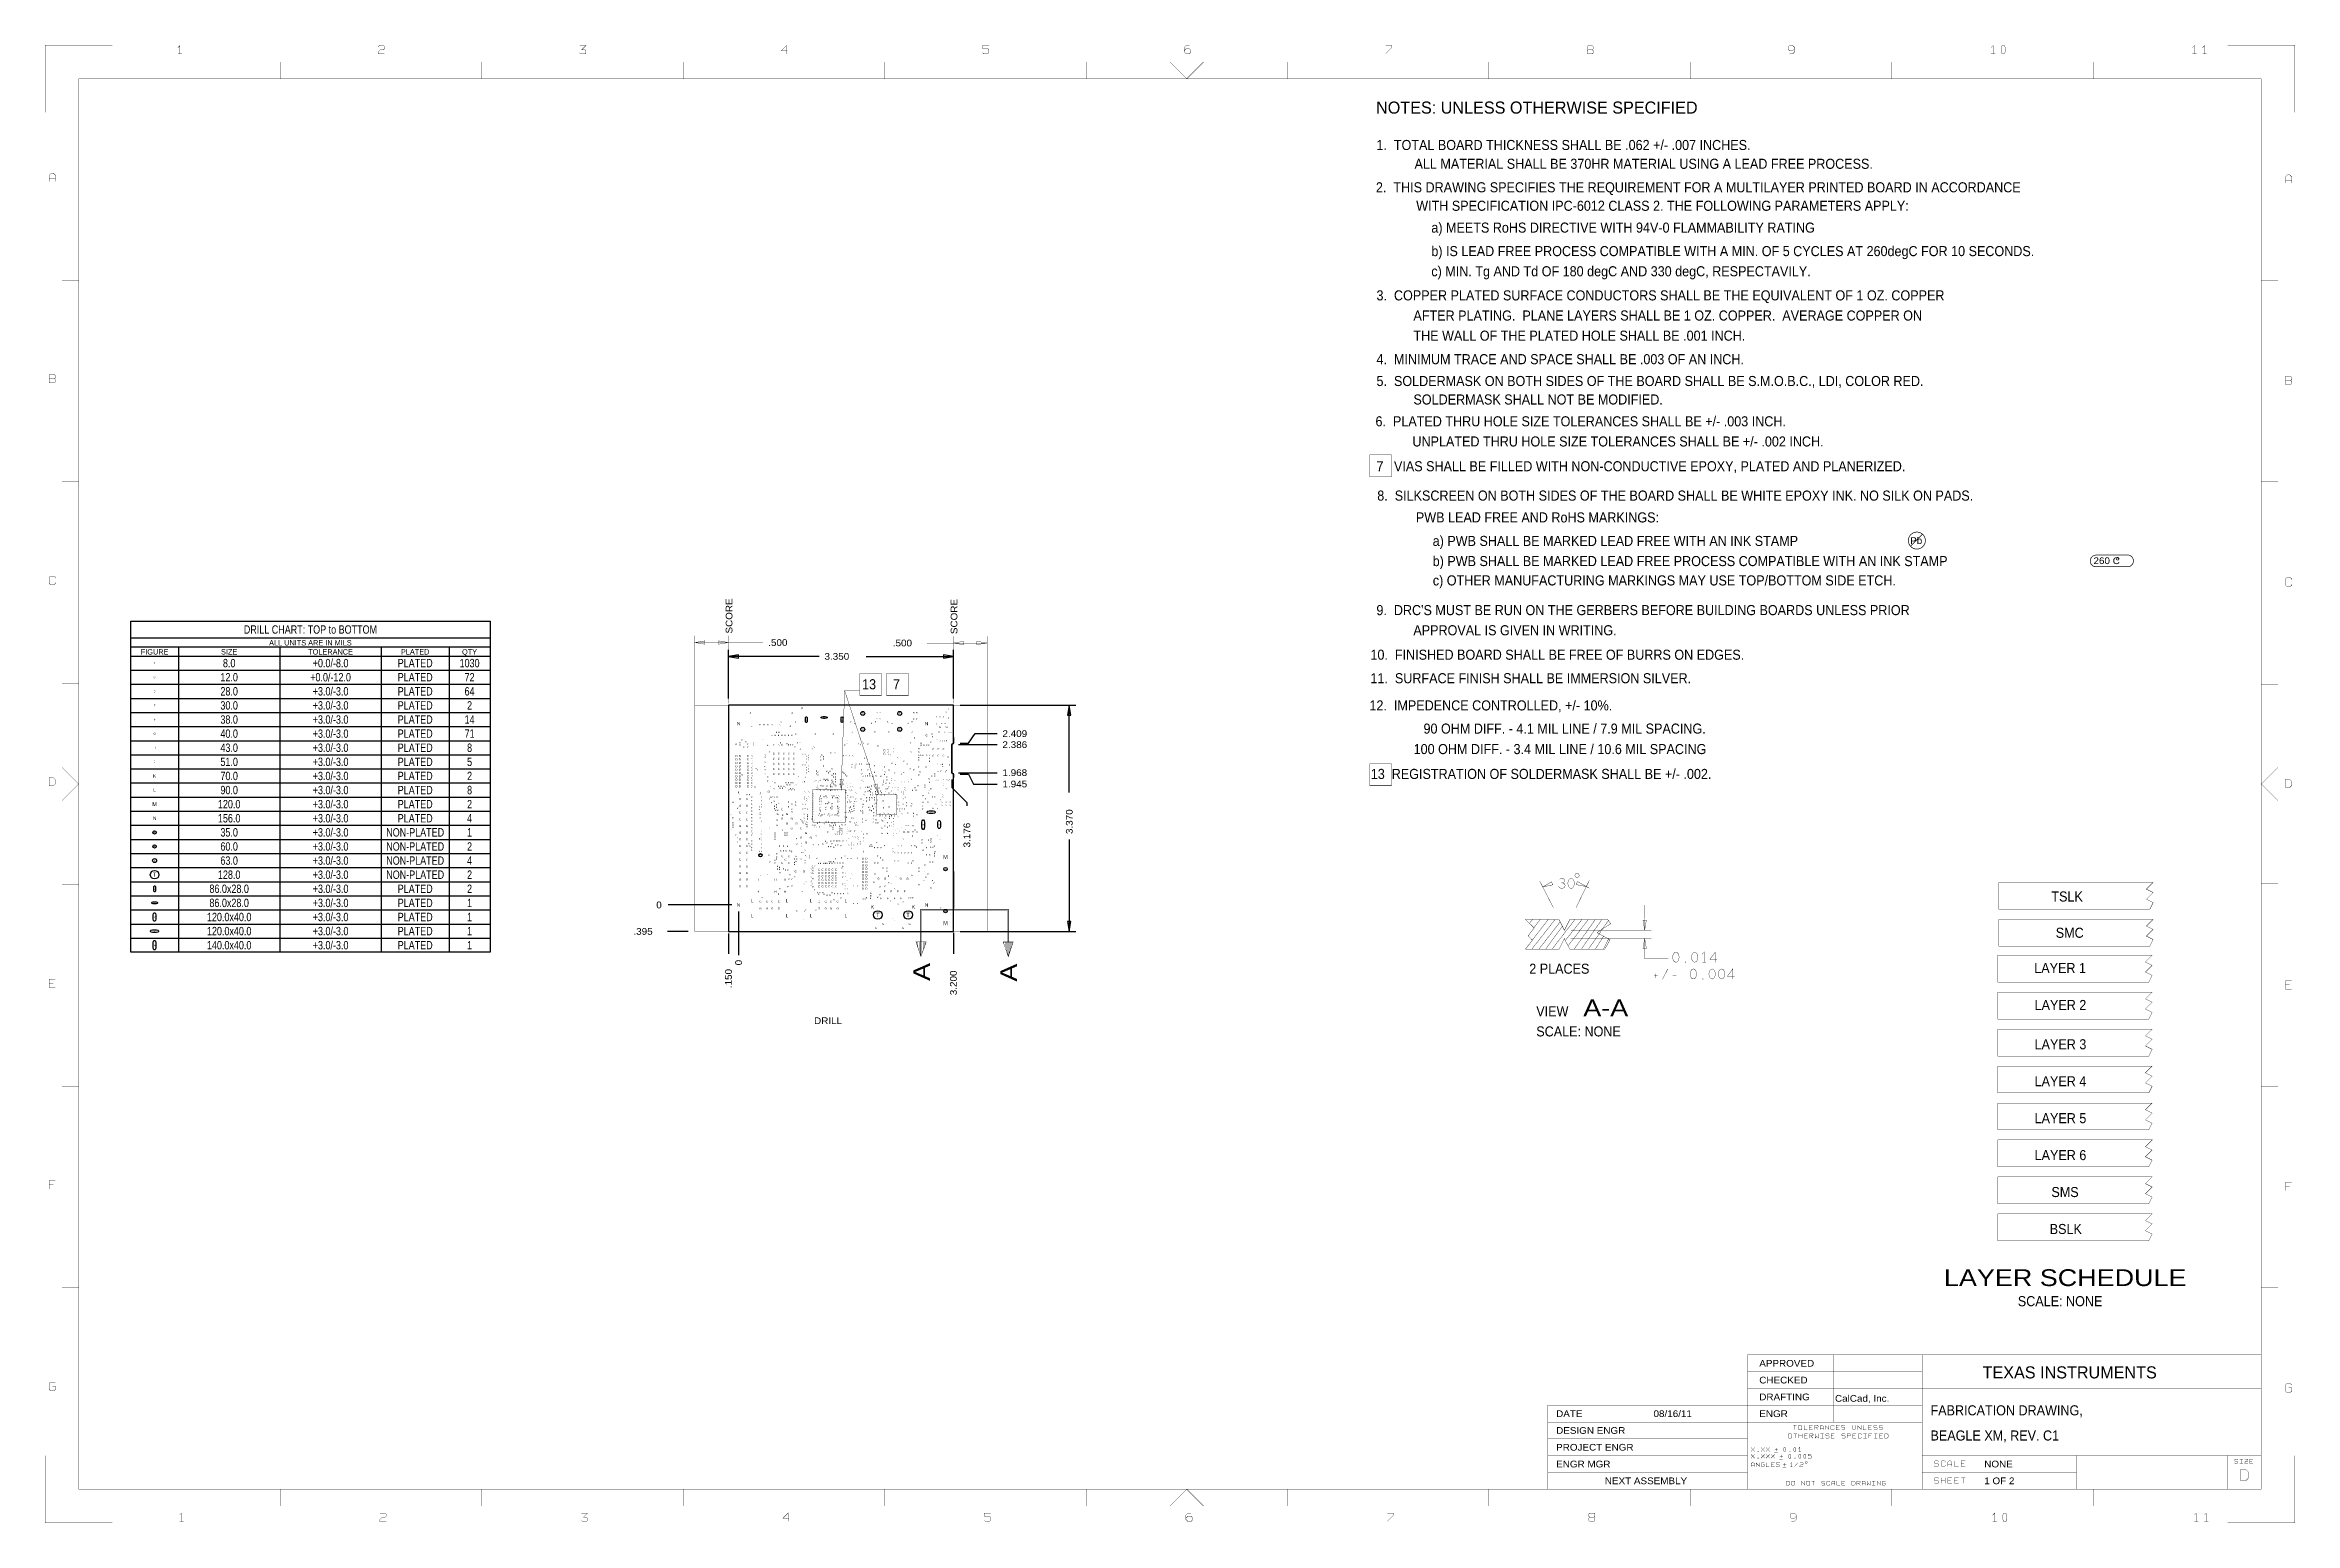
# Model space of a CAD drawing. Extents: x -10328 to 23178, y -9202 to 12802.
import ezdxf
from ezdxf.enums import TextEntityAlignment as Align

# ---------------------------------------------------------------- set-up
doc = ezdxf.new("R2010")
doc.units = 0
doc.header["$MEASUREMENT"] = 0
doc.layers.get('0').update_dxf_attribs({"linetype": 'CONTINUOUS'})
doc.layers.add('1', color=7, linetype='CONTINUOUS')

# ---------------------------------------------------------------- blocks, each defined once
blk = doc.blocks.new('FIGURE_CIRCLE')
blk.add_circle((0, 0), 0.5)
blk = doc.blocks.new('FIGURE_OBLONG')
blk.add_lwpolyline([(-0.5, -0.125), (-0.5, 0.125), (-0.416, 0.375), (-0.25, 0.5), (0.25, 0.5), (0.416, 0.375), (0.5, 0.125), (0.5, -0.125), (0.416, -0.375), (0.25, -0.5), (-0.25, -0.5), (-0.416, -0.375)], close=True)

msp = doc.modelspace()

# ---------------------------------------------------------------- linework, layer by layer
at = {"layer": '1'}
for points, const_width in [([(-9325, 12800), (-10325, 12800), (-10325, 11800)], 5), ([(-8318, 12671), (-8318, 12795), (-8349, 12764)], 5), ([(-5365, 12779), (-5349, 12795), (-5287, 12795), (-5272, 12779), (-5272, 12748), (-5287, 12733), (-5334, 12733), (-5365, 12702), (-5365, 12671), (-5272, 12671)], 5), ([(-2365, 12686), (-2349, 12671), (-2287, 12671), (-2272, 12686), (-2272, 12717), (-2287, 12733), (-2334, 12733), (-2272, 12795), (-2365, 12795)], 5), ([(728, 12717), (635, 12717), (713, 12795), (713, 12671)], 5), ([(3728, 12795), (3635, 12795), (3635, 12748)], 5), ([(3635, 12686), (3651, 12671), (3713, 12671), (3728, 12686), (3728, 12733), (3713, 12748), (3635, 12748)], 5), ([(6713, 12795), (6666, 12795), (6635, 12764), (6635, 12702), (6666, 12671), (6713, 12671), (6728, 12686), (6728, 12733), (6713, 12748), (6666, 12748), (6635, 12717)], 5), ([(9635, 12671), (9728, 12764), (9728, 12795), (9635, 12795)], 5), ([(12713, 12733), (12651, 12733), (12635, 12717), (12635, 12686), (12651, 12671), (12713, 12671), (12728, 12686), (12728, 12717), (12713, 12733), (12728, 12748), (12728, 12779), (12713, 12795), (12651, 12795), (12635, 12779), (12635, 12748), (12651, 12733)], 5), ([(15728, 12748), (15697, 12717), (15651, 12717), (15635, 12733), (15635, 12779), (15651, 12795), (15697, 12795), (15728, 12764), (15728, 12748), (15728, 12702), (15697, 12671), (15651, 12671)], 5), ([(18682, 12671), (18682, 12795), (18651, 12764)], 5), ([(21682, 12671), (21682, 12795), (21651, 12764)], 5), ([(21801, 12764), (21832, 12795), (21832, 12671)], 5), ([(23175, 11800), (23175, 12800), (22175, 12800)], 5), ([(-8287, 12671), (-8349, 12671)], 5), ([(-6825, 12550), (-6825, 12300)], 5), ([(-3825, 12300), (-3825, 12550)], 5), ([(-825, 12550), (-825, 12300)], 5), ([(2175, 12300), (2175, 12550)], 5), ([(5175, 12550), (5175, 12300)], 5), ([(6925, 12550), (6675, 12300), (6425, 12550)], 5), ([(8175, 12300), (8175, 12550)], 5), ([(11175, 12550), (11175, 12300)], 5), ([(14175, 12300), (14175, 12550)], 5), ([(17175, 12550), (17175, 12300)], 5), ([(18713, 12671), (18651, 12671)], 5), ([(20175, 12300), (20175, 12550)], 5), ([(21713, 12671), (21651, 12671)], 5), ([(21801, 12671), (21863, 12671)], 5), ([(-9825, -8700), (-9825, 12300), (22675, 12300)], 5), ([(22675, -8700), (22675, 12300)], 5), ([(-10265, 10771), (-10265, 10864), (-10234, 10895), (-10203, 10895), (-10172, 10864), (-10172, 10771)], 5), ([(-10172, 10817), (-10265, 10817)], 5), ([(23128, 10746), (23128, 10839), (23097, 10870), (23066, 10870), (23035, 10839), (23035, 10746)], 5), ([(23035, 10792), (23128, 10792)], 5), ([(-10075, 9300), (-9825, 9300)], 5), ([(22925, 9300), (22675, 9300)], 5), ([(-10187, 7833), (-10265, 7833)], 5), ([(23035, 7808), (23113, 7808)], 5), ([(9400, 6550), (9400, 6700), (9725, 6700), (9725, 6375), (9400, 6375), (9400, 6575)], 6), ([(-9825, 6300), (-10075, 6300)], 5), ([(22925, 6300), (22675, 6300)], 5), ([(17456.59, 5344), (17626.59, 5514)], 10), ([(20696.59, 5208.73), (20211.59, 5208.73), (20191.59, 5204)], 10), ([(20204.73, 5034.29), (20216.59, 5034), (20696.59, 5034)], 10), ([(-10172, 4864), (-10172, 4879), (-10187, 4895), (-10249, 4895), (-10265, 4879), (-10265, 4786), (-10249, 4771), (-10187, 4771), (-10172, 4786), (-10172, 4802)], 5), ([(23128, 4839), (23128, 4854), (23113, 4870), (23051, 4870), (23035, 4854), (23035, 4761), (23051, 4746), (23113, 4746), (23128, 4761), (23128, 4777)], 5), ([(-650, 2950), (-650, 4006)], 5), ([(-150, 3906), (-650, 3906)], 5), ([(-150, 3000), (-150, 4006)], 5), ([(363, 3906), (-150, 3906)], 5), ([(2806, 3899), (3200, 3899)], 5), ([(3200, 3000), (3200, 3999)], 5), ([(3200, 3899), (3700, 3899)], 5), ([(3700, 2950), (3700, 3999)], 5), ([(-150, 3000), (-150, 3640)], 5), ([(1805, 3295), (1805, 3445), (2130, 3445), (2130, 3120), (1805, 3120), (1805, 3320)], 6), ([(2205, 3295), (2205, 3445), (2530, 3445), (2530, 3120), (2205, 3120), (2205, 3320)], 6), ([(3200, 3000), (3200, 3640)], 5), ([(-10075, 3300), (-9825, 3300)], 5), ([(1527.96, 1720), (1580, 3190)], 5), ([(2085, 1650), (1580, 3190)], 5), ([(1580, 3190), (1800, 3190)], 5), ([(22925, 3275), (22675, 3275)], 5), ([(-150, -395), (-650, -395), (-650, 2975), (-150, 2975)], 5), ([(3200, 2975), (3700, 2975), (3700, -395), (3199, -395)], 5), ([(-10075, 2050), (-9825, 1800), (-10075, 1550)], 5), ([(9400, 1950), (9400, 2100), (9725, 2100), (9725, 1775), (9400, 1775), (9400, 1975)], 6), ([(22925, 2050), (22675, 1800), (22925, 1550)], 5), ([(12132.4, -39.4), (11930.4, 355.6)], 5), ([(12273.4, 326.6), (12286.4, 333.6), (12297.4, 346.6), (12301.4, 361.6), (12297.4, 376.6), (12286.4, 388.6), (12267.4, 396.6), (12247.4, 393.6), (12228.4, 383.6)], 5), ([(12472.4, -38.4), (12668.4, 362.6)], 5), ([(-10075, 300), (-9825, 300)], 5), ([(12210.4, 276.6), (12223.4, 258.6), (12241.4, 248.6), (12260.4, 246.6), (12277.4, 248.6), (12295.4, 261.6), (12306.4, 276.6), (12308.4, 291.6), (12303.4, 308.6), (12288.4, 321.6), (12273.4, 326.6), (12254.4, 326.6)], 5), ([(22925, 325), (22675, 325)], 5), ([(4026.95, -547.45), (4026.95, -62.45), (2706.95, -62.45), (2706.95, -547.45), (2726.95, -547.45), (2726.95, -82.45), (4006.95, -82.45), (4006.95, -547.45)], 5), ([(2716.95, -772.45), (2716.95, -72.45), (4016.95, -72.45), (4016.95, -772.45)], 5), ([(12218.4, -218.4), (11718.4, -218.4), (11848.4, -343.4), (11758.4, -458.4), (11823.4, -528.4)], 5), ([(11723.4, -653.4), (12058.4, -213.4)], 5), ([(11823.4, -218.4), (11778.4, -273.4)], 5), ([(11813.4, -658.4), (12158.4, -218.4)], 5), ([(11938.4, -218.4), (11843.4, -338.4)], 5), ([(11918.4, -658.4), (12238.4, -248.4)], 5), ([(12018.4, -658.4), (12268.4, -318.4)], 5), ([(12458.4, -213.4), (12118.4, -653.4)], 5), ([(12218.4, -218.4), (12298.4, -378.4), (12378.4, -218.4), (12938.4, -218.4)], 5), ([(12293.4, -498.4), (12378.4, -658.4), (12898.4, -658.4), (12978.4, -518.4), (12783.4, -413.4), (12988.4, -278.4), (12938.4, -213.4)], 5), ([(12558.4, -218.4), (12313.4, -528.4)], 5), ([(12653.4, -218.4), (12358.4, -603.4)], 5), ([(12758.4, -218.4), (12443.4, -658.4)], 5), ([(12858.4, -213.4), (12553.4, -653.4)], 5), ([(12953.4, -233.4), (12863.4, -358.4), (12818.4, -428.4), (12658.4, -653.4)], 5), ([(13493.4, -203.4), (13493.4, -3.4)], 5), ([(13493.4, -213.4), (13493.4, -378.4)], 5), ([(2651.95, -577.45), (2651.95, -547.45)], 5), ([(2671.95, -637.45), (2671.95, -547.45)], 5), ([(2691.95, -697.45), (2691.95, -547.45)], 5), ([(2711.95, -757.45), (2711.95, -547.45)], 5), ([(2731.95, -723.35), (2731.95, -547.45)], 5), ([(2751.95, -664.75), (2751.95, -547.45)], 5), ([(2771.95, -606.05), (2771.95, -547.45)], 5), ([(3951.95, -581.15), (3951.95, -552.45)], 5), ([(3971.95, -638.45), (3971.95, -552.45)], 5), ([(3991.95, -695.85), (3991.95, -552.45)], 5), ([(4011.95, -753.15), (4011.95, -552.45)], 5), ([(4031.95, -717.45), (4031.95, -552.45)], 5), ([(4051.95, -657.45), (4051.95, -552.45)], 5), ([(4071.95, -597.45), (4071.95, -552.45)], 5), ([(12298.4, -498.4), (12218.4, -658.4), (11718.4, -658.4), (11818.4, -528.4)], 5), ([(12393.4, -498.4), (13593.4, -498.4)], 5), ([(12398.4, -378.4), (13593.4, -378.4)], 5), ([(12758.4, -658.4), (12883.4, -463.4)], 5), ([(12878.4, -658.4), (12958.4, -503.4)], 5), ([(13493.4, -798.4), (13493.4, -498.4)], 5), ([(13493.4, -803.4), (13843.4, -803.4)], 5), ([(13759.4, -1108.4), (13837.4, -953.4)], 5), ([(14378.4, -853.4), (14378.4, -703.4), (14352.4, -733.4)], 5), ([(14352.4, -853.4), (14404.4, -853.4)], 5), ([(14544.4, -853.4), (14544.4, -703.4), (14464.4, -811.4), (14572.4, -811.4)], 5), ([(14804.4, -1103.4), (14804.4, -953.4), (14724.4, -1061.4), (14832.4, -1061.4)], 5), ([(-10172, -1229), (-10265, -1229), (-10265, -1105), (-10172, -1105)], 5), ([(-10265, -1167), (-10203, -1167)], 5), ([(13634.4, -1053.4), (13686.4, -1053.4)], 5), ([(13658.4, -1021.4), (13658.4, -1086.4)], 5), ([(13910.4, -1053.4), (13966.4, -1053.4)], 5), ([(23128, -1254), (23035, -1254), (23035, -1130), (23128, -1130)], 5), ([(23035, -1192), (23097, -1192)], 5), ([(-9825, -2700), (-10075, -2700)], 5), ([(22925, -2700), (22675, -2700)], 5), ([(-10172, -4105), (-10265, -4105), (-10265, -4229)], 5), ([(-10265, -4167), (-10203, -4167)], 5), ([(23128, -4130), (23035, -4130), (23035, -4254)], 5), ([(23035, -4192), (23097, -4192)], 5), ([(-10075, -5700), (-9825, -5700)], 5), ([(22925, -5700), (22675, -5700)], 5), ([(16300, -6700), (17625, -6700), (17625, -7200), (16300, -7200), (16300, -6700), (15025, -6700), (15025, -8700)], 5), ([(22675, -6700), (17625, -6700)], 5), ([(15025, -6950), (16525, -6950), (17625, -6950)], 5), ([(-10172, -7121), (-10187, -7105), (-10249, -7105), (-10265, -7121), (-10265, -7214), (-10249, -7229), (-10187, -7229), (-10172, -7214), (-10172, -7167), (-10218, -7167)], 5), ([(15025, -7200), (16300, -7200)], 5), ([(16300, -7450), (16300, -7200)], 5), ([(17625, -8700), (17625, -7200), (22675, -7200)], 5), ([(22675, -7250), (22675, -7200)], 5), ([(23128, -7146), (23113, -7130), (23051, -7130), (23035, -7146), (23035, -7239), (23051, -7254), (23113, -7254), (23128, -7239), (23128, -7192), (23082, -7192)], 5), ([(17625, -7450), (15025, -7450), (12050, -7450), (12050, -8700)], 5), ([(17625, -7700), (15025, -7700), (12050, -7700)], 5), ([(16300, -7450), (16300, -7700)], 5), ([(12050, -7950), (15025, -7950)], 5), ([(15706, -7748), (15730, -7748), (15730, -7814)], 5), ([(15755, -7748), (15706, -7748)], 5), ([(15711, -7873), (15735, -7873), (15735, -7939)], 5), ([(15760, -7873), (15711, -7873)], 5), ([(15791, -7873), (15791, -7939)], 5), ([(15791, -7906), (15840, -7906)], 5), ([(15840, -7939), (15840, -7873)], 5), ([(15915, -7814), (15866, -7814), (15866, -7748)], 5), ([(15920, -7939), (15871, -7939), (15871, -7873), (15920, -7873)], 5), ([(15871, -7906), (15904, -7906)], 5), ([(15995, -7814), (15946, -7814), (15946, -7748), (15995, -7748)], 5), ([(15946, -7781), (15979, -7781)], 5), ([(15951, -7906), (15992, -7906), (16000, -7898), (16000, -7881), (15992, -7873), (15951, -7873), (15951, -7939)], 5), ([(16000, -7939), (15967, -7906)], 5), ([(16026, -7781), (16067, -7781), (16075, -7773), (16075, -7756), (16067, -7748), (16026, -7748), (16026, -7814)], 5), ([(16080, -7873), (16080, -7939), (16055, -7914), (16031, -7939), (16031, -7873)], 5), ([(16042, -7781), (16075, -7814)], 5), ([(16106, -7814), (16106, -7764), (16122, -7748), (16139, -7748), (16155, -7764), (16155, -7814)], 5), ([(16155, -7789), (16106, -7789)], 5), ([(16111, -7873), (16160, -7873)], 5), ([(16111, -7939), (16160, -7939)], 5), ([(16135, -7873), (16135, -7939)], 5), ([(16186, -7748), (16186, -7814)], 5), ([(16186, -7756), (16235, -7806)], 5), ([(16191, -7931), (16199, -7939), (16232, -7939), (16240, -7931), (16240, -7914), (16232, -7906), (16199, -7906), (16191, -7898), (16191, -7881), (16199, -7873), (16232, -7873), (16240, -7881)], 5), ([(16235, -7814), (16235, -7748)], 5), ([(16315, -7797), (16315, -7806), (16307, -7814), (16274, -7814), (16266, -7806), (16266, -7756), (16274, -7748), (16307, -7748), (16315, -7756), (16315, -7764)], 5), ([(16320, -7939), (16271, -7939), (16271, -7873), (16320, -7873)], 5), ([(16271, -7906), (16304, -7906)], 5), ([(16395, -7814), (16346, -7814), (16346, -7748), (16395, -7748)], 5), ([(16346, -7781), (16379, -7781)], 5), ([(16426, -7806), (16434, -7814), (16467, -7814), (16475, -7806), (16475, -7789), (16467, -7781), (16434, -7781), (16426, -7773), (16426, -7756), (16434, -7748), (16467, -7748), (16475, -7756)], 5), ([(16480, -7881), (16472, -7873), (16439, -7873), (16431, -7881), (16431, -7898), (16439, -7906), (16472, -7906), (16480, -7914), (16480, -7931), (16472, -7939), (16439, -7939), (16431, -7931)], 5), ([(16511, -7906), (16552, -7906), (16560, -7898), (16560, -7881), (16552, -7873), (16511, -7873), (16511, -7939)], 5), ([(16586, -7748), (16586, -7797), (16602, -7814), (16619, -7814), (16635, -7797), (16635, -7748)], 5), ([(16640, -7873), (16591, -7873), (16591, -7939), (16640, -7939)], 5), ([(16624, -7906), (16591, -7906)], 5), ([(16666, -7748), (16666, -7814)], 5), ([(16715, -7806), (16666, -7756)], 5), ([(16720, -7922), (16720, -7931), (16712, -7939), (16679, -7939), (16671, -7931), (16671, -7881), (16679, -7873), (16712, -7873), (16720, -7881), (16720, -7889)], 5), ([(16715, -7814), (16715, -7748)], 5), ([(16746, -7748), (16746, -7814), (16795, -7814)], 5), ([(16751, -7873), (16800, -7873)], 5), ([(16800, -7939), (16751, -7939)], 5), ([(16775, -7939), (16775, -7873)], 5), ([(16875, -7814), (16826, -7814), (16826, -7748), (16875, -7748)], 5), ([(16826, -7781), (16859, -7781)], 5), ([(16880, -7873), (16831, -7873), (16831, -7939)], 5), ([(16831, -7906), (16864, -7906)], 5), ([(16906, -7806), (16914, -7814), (16947, -7814), (16955, -7806), (16955, -7789), (16947, -7781), (16914, -7781), (16906, -7773), (16906, -7756), (16914, -7748), (16947, -7748), (16955, -7756)], 5), ([(16911, -7873), (16960, -7873)], 5), ([(16960, -7939), (16911, -7939)], 5), ([(16935, -7939), (16935, -7873)], 5), ([(16986, -7806), (16994, -7814), (17027, -7814), (17035, -7806), (17035, -7789), (17027, -7781), (16994, -7781), (16986, -7773), (16986, -7756), (16994, -7748), (17027, -7748), (17035, -7756)], 5), ([(17040, -7873), (16991, -7873), (16991, -7939), (17040, -7939)], 5), ([(17024, -7906), (16991, -7906)], 5), ([(-9325, -9200), (-10325, -9200), (-10325, -8200)], 5), ([(12050, -8200), (15025, -8200)], 5), ([(15127, -8140), (15127, -8132), (15080, -8085), (15080, -8078)], 5), ([(15127, -8078), (15127, -8085), (15080, -8132), (15080, -8140)], 5), ([(15080, -8178), (15080, -8185), (15127, -8232), (15127, -8240)], 5), ([(15080, -8240), (15080, -8232), (15127, -8185)], 5), ([(15127, -8365), (15127, -8318), (15111, -8303), (15096, -8303), (15080, -8318), (15080, -8365)], 5), ([(15080, -8341), (15127, -8341)], 5), ([(15127, -8185), (15127, -8178)], 5), ([(15155, -8303), (15155, -8365)], 5), ([(15202, -8357), (15155, -8310)], 5), ([(15202, -8365), (15202, -8303)], 5), ([(15277, -8140), (15277, -8132), (15230, -8085), (15230, -8078)], 5), ([(15277, -8078), (15277, -8085), (15230, -8132), (15230, -8140)], 5), ([(15230, -8240), (15230, -8232), (15277, -8185), (15277, -8178)], 5), ([(15230, -8178), (15230, -8185), (15277, -8232), (15277, -8240)], 5), ([(15277, -8310), (15269, -8303), (15238, -8303), (15230, -8310), (15230, -8357), (15238, -8365), (15269, -8365), (15277, -8357), (15277, -8334), (15253, -8334)], 5), ([(15305, -8140), (15305, -8132), (15352, -8085), (15352, -8078)], 5), ([(15352, -8140), (15352, -8132), (15305, -8085), (15305, -8078)], 5), ([(15305, -8178), (15305, -8185), (15352, -8232), (15352, -8240)], 5), ([(15305, -8240), (15305, -8232), (15352, -8185), (15352, -8178)], 5), ([(15352, -8365), (15305, -8365), (15305, -8303)], 5), ([(15380, -8240), (15380, -8232), (15427, -8185), (15427, -8178)], 5), ([(15380, -8178), (15380, -8185), (15427, -8232), (15427, -8240)], 5), ([(15427, -8365), (15380, -8365), (15380, -8303), (15427, -8303)], 5), ([(15411, -8334), (15380, -8334)], 5), ([(15475, -8150), (15425, -8150)], 5), ([(15430, -8109), (15477, -8109)], 5), ([(15453, -8132), (15453, -8085)], 5), ([(15502, -8310), (15494, -8303), (15463, -8303), (15455, -8310), (15455, -8326), (15463, -8334), (15494, -8334), (15502, -8341), (15502, -8357), (15494, -8365), (15463, -8365), (15455, -8357)], 5), ([(15550, -8250), (15500, -8250)], 5), ([(15505, -8209), (15552, -8209)], 5), ([(15528, -8232), (15528, -8185)], 5), ([(15600, -8375), (15550, -8375)], 5), ([(15555, -8334), (15602, -8334)], 5), ([(15578, -8357), (15578, -8310)], 5), ([(15663, -8318), (15678, -8303), (15678, -8365)], 5), ([(15694, -8365), (15663, -8365)], 5), ([(15730, -8365), (15730, -8357), (15769, -8310), (15769, -8303)], 5), ([(15803, -8140), (15803, -8078), (15788, -8093)], 5), ([(15788, -8140), (15819, -8140)], 5), ([(15805, -8310), (15813, -8303), (15844, -8303), (15852, -8310), (15852, -8326), (15844, -8334), (15821, -8334), (15805, -8349), (15805, -8365), (15852, -8365)], 5), ([(15930, -8232), (15938, -8240), (15969, -8240), (15977, -8232), (15977, -8209), (15969, -8201), (15930, -8201), (15930, -8178), (15977, -8178)], 5), ([(17625, -8200), (19925, -8200)], 5), ([(17869, -8289), (17859, -8278), (17817, -8278), (17807, -8289), (17807, -8309), (17817, -8320), (17859, -8320), (17869, -8330), (17869, -8351), (17859, -8361), (17817, -8361), (17807, -8351)], 5), ([(17969, -8340), (17969, -8351), (17959, -8361), (17917, -8361), (17907, -8351), (17907, -8289), (17917, -8278), (17959, -8278), (17969, -8289), (17969, -8299)], 5), ([(18069, -8361), (18069, -8299), (18048, -8278), (18028, -8278), (18007, -8299), (18007, -8361)], 5), ([(18007, -8330), (18069, -8330)], 5), ([(18169, -8361), (18107, -8361), (18107, -8278)], 5), ([(18269, -8361), (18207, -8361), (18207, -8278), (18269, -8278)], 5), ([(18207, -8320), (18248, -8320)], 5), ([(19925, -8700), (19925, -8200), (22175, -8200)], 5), ([(23175, -8200), (23175, -9200), (22175, -9200)], 5), ([(22675, -8200), (22175, -8200), (22175, -8700)], 5), ([(22327, -8260), (22319, -8253), (22288, -8253), (22280, -8260), (22280, -8276), (22288, -8284), (22319, -8284), (22327, -8291), (22327, -8307), (22319, -8315), (22288, -8315), (22280, -8307)], 5), ([(22355, -8253), (22402, -8253)], 5), ([(22355, -8315), (22402, -8315)], 5), ([(22378, -8315), (22378, -8253)], 5), ([(22430, -8253), (22477, -8253), (22477, -8260), (22430, -8307), (22430, -8315), (22477, -8315)], 5), ([(22477, -8284), (22430, -8284)], 5), ([(22552, -8253), (22505, -8253), (22505, -8315), (22552, -8315)], 5), ([(22536, -8284), (22505, -8284)], 5), ([(22675, -8700), (-9825, -8700)], 5), ([(-6825, -8700), (-6825, -8950)], 5), ([(-3825, -8950), (-3825, -8700)], 5), ([(-825, -8700), (-825, -8950)], 5), ([(2175, -8950), (2175, -8700)], 5), ([(5175, -8700), (5175, -8950)], 5), ([(6425, -8950), (6675, -8700), (6925, -8950)], 5), ([(8175, -8700), (8175, -8950)], 5), ([(11175, -8950), (11175, -8700)], 5), ([(15025, -8450), (12050, -8450)], 5), ([(14175, -8700), (14175, -8950)], 5), ([(15830, -8640), (15830, -8578)], 5), ([(15830, -8585), (15877, -8632)], 5), ([(15877, -8640), (15877, -8578)], 5), ([(16003, -8640), (16003, -8578), (15980, -8578), (16027, -8578)], 5), ([(16177, -8585), (16169, -8578), (16138, -8578), (16130, -8585), (16130, -8601), (16138, -8609), (16169, -8609), (16177, -8616), (16177, -8632), (16169, -8640), (16138, -8640), (16130, -8632)], 5), ([(16252, -8624), (16252, -8632), (16244, -8640), (16213, -8640), (16205, -8632), (16205, -8585), (16213, -8578), (16244, -8578), (16252, -8585), (16252, -8593)], 5), ([(16327, -8640), (16327, -8593), (16311, -8578), (16296, -8578), (16280, -8593), (16280, -8640)], 5), ([(16280, -8616), (16327, -8616)], 5), ([(16402, -8640), (16355, -8640), (16355, -8578)], 5), ([(16477, -8578), (16430, -8578), (16430, -8640), (16477, -8640)], 5), ([(16430, -8609), (16461, -8609)], 5), ([(16655, -8640), (16655, -8578), (16694, -8578), (16702, -8585), (16702, -8601), (16694, -8609), (16655, -8609)], 5), ([(16671, -8609), (16702, -8640)], 5), ([(16730, -8640), (16730, -8593), (16746, -8578), (16761, -8578), (16777, -8593), (16777, -8640)], 5), ([(16777, -8616), (16730, -8616)], 5), ([(16805, -8578), (16805, -8640), (16828, -8616), (16852, -8640), (16852, -8578)], 5), ([(16880, -8578), (16927, -8578)], 5), ([(16880, -8640), (16927, -8640)], 5), ([(16903, -8578), (16903, -8640)], 5), ([(16955, -8640), (16955, -8578)], 5), ([(16955, -8585), (17002, -8632)], 5), ([(17002, -8640), (17002, -8578)], 5), ([(17077, -8585), (17069, -8578), (17038, -8578), (17030, -8585), (17030, -8632), (17038, -8640), (17069, -8640), (17077, -8632), (17077, -8609), (17053, -8609)], 5), ([(17175, -8700), (17175, -8950)], 5), ([(19925, -8450), (17625, -8450)], 5), ([(17625, -8700), (17675, -8700)], 5), ([(17869, -8539), (17859, -8528), (17817, -8528), (17807, -8539), (17807, -8559), (17817, -8570), (17859, -8570), (17869, -8580), (17869, -8601), (17859, -8611), (17817, -8611), (17807, -8601)], 5), ([(17907, -8611), (17907, -8528)], 5), ([(17907, -8570), (17969, -8570)], 5), ([(17969, -8611), (17969, -8528)], 5), ([(18069, -8528), (18007, -8528), (18007, -8611), (18069, -8611)], 5), ([(18007, -8570), (18048, -8570)], 5), ([(18169, -8611), (18107, -8611), (18107, -8528), (18169, -8528)], 5), ([(18107, -8570), (18148, -8570)], 5), ([(18207, -8528), (18238, -8528), (18238, -8611)], 5), ([(18269, -8528), (18207, -8528)], 5), ([(20175, -8950), (20175, -8700)], 5), ([(-8324, -9086), (-8293, -9055), (-8293, -9179)], 5), ([(-8324, -9179), (-8262, -9179)], 5), ([(-5247, -9179), (-5340, -9179), (-5340, -9148), (-5309, -9117), (-5262, -9117), (-5247, -9102), (-5247, -9071), (-5262, -9055), (-5324, -9055), (-5340, -9071)], 5), ([(-2340, -9055), (-2247, -9055), (-2309, -9117), (-2262, -9117), (-2247, -9133), (-2247, -9164), (-2262, -9179), (-2324, -9179), (-2340, -9164)], 5), ([(738, -9179), (738, -9055), (660, -9133), (753, -9133)], 5), ([(3660, -9164), (3676, -9179), (3738, -9179), (3753, -9164), (3753, -9117), (3738, -9102), (3660, -9102), (3660, -9055), (3753, -9055)], 5), ([(6738, -9055), (6691, -9055), (6660, -9086), (6660, -9148), (6691, -9179), (6738, -9179), (6753, -9164), (6753, -9117), (6738, -9102), (6691, -9102), (6660, -9133)], 5), ([(9660, -9179), (9753, -9086), (9753, -9055), (9660, -9055)], 5), ([(12676, -9117), (12660, -9102), (12660, -9071), (12676, -9055), (12738, -9055), (12753, -9071), (12753, -9102), (12738, -9117), (12753, -9133), (12753, -9164), (12738, -9179), (12676, -9179), (12660, -9164), (12660, -9133), (12676, -9117), (12738, -9117)], 5), ([(15753, -9102), (15722, -9133), (15676, -9133), (15660, -9117), (15660, -9071), (15676, -9055), (15722, -9055), (15753, -9086), (15753, -9102), (15753, -9148), (15722, -9179), (15676, -9179)], 5), ([(18707, -9179), (18707, -9055), (18676, -9086)], 5), ([(18738, -9179), (18676, -9179)], 5), ([(21676, -9086), (21707, -9055), (21707, -9179)], 5), ([(21676, -9179), (21738, -9179)], 5), ([(21857, -9179), (21857, -9055), (21826, -9086)], 5), ([(21826, -9179), (21888, -9179)], 5)]:
    msp.add_lwpolyline(points, dxfattribs=dict(at, const_width=const_width))
at = {"layer": '1', "const_width": 5}
for points in [[(18816, 12671), (18801, 12702), (18801, 12764), (18816, 12795), (18847, 12795), (18863, 12764), (18863, 12702), (18847, 12671)], [(-10265, 7771), (-10187, 7771), (-10172, 7786), (-10172, 7817), (-10187, 7833), (-10172, 7848), (-10172, 7879), (-10187, 7895), (-10265, 7895), (-10265, 7833)], [(23035, 7746), (23113, 7746), (23128, 7761), (23128, 7792), (23113, 7808), (23128, 7823), (23128, 7854), (23113, 7870), (23035, 7870), (23035, 7808)], [(-500, 3931), (-650, 3906), (-500, 3881)], [(-300, 3881), (-150, 3906), (-300, 3931)], [(3350, 3924), (3200, 3899), (3350, 3874)], [(3550, 3874), (3700, 3899), (3550, 3924)], [(-10265, 1771), (-10203, 1771), (-10172, 1802), (-10172, 1864), (-10203, 1895), (-10265, 1895)], [(1595, 1720), (1105, 1720), (1105, 1230), (1595, 1230)], [(1510.57, 1871.07), (1527.96, 1720), (1560.51, 1868.55)], [(2015.38, 1785.2), (2085, 1650), (2062.99, 1800.47)], [(23035, 1746), (23097, 1746), (23128, 1777), (23128, 1839), (23097, 1870), (23035, 1870)], [(2325, 1650), (2050, 1650), (2050, 1350), (2350, 1350), (2350, 1650)], [(12106.4, 344.6), (11976.4, 266.6), (12125.4, 298.6)], [(12398.4, 396.6), (12381.4, 391.6), (12368.4, 378.6), (12359.4, 363.6), (12352.4, 343.6), (12350.4, 321.6), (12352.4, 298.6), (12359.4, 278.6), (12368.4, 263.6), (12381.4, 251.6), (12398.4, 246.6), (12415.4, 251.6), (12428.4, 263.6), (12437.4, 278.6), (12443.4, 298.6), (12446.4, 321.6), (12443.4, 343.6), (12437.4, 363.6), (12428.4, 378.6), (12415.4, 391.6)], [(12474.4, 301.6), (12624.4, 273.6), (12491.4, 348.6)], [(18915, 335), (20965, 335), (21065, 335), (20965, 235), (21065, 185), (20965, 85), (21065, 35), (21015, -65), (18915, -65), (18765, -65), (18765, 335)], [(13468.4, -228.4), (13493.4, -378.4), (13518.4, -228.4)], [(18915, -215), (20965, -215), (21065, -215), (20965, -315), (21065, -365), (20965, -465), (21065, -515), (21015, -615), (18915, -615), (18765, -615), (18765, -215)], [(2716.95, -767.45), (2641.95, -547.45), (2796.95, -547.45)], [(2716.95, -772.45), (2641.95, -547.45), (2791.95, -547.45), (2716.95, -767.45)], [(4016.95, -767.45), (3941.95, -552.45), (4086.95, -552.45), (4016.95, -762.45)], [(4016.95, -772.45), (3941.95, -547.45), (4091.95, -547.45)], [(13518.4, -648.4), (13493.4, -498.4), (13468.4, -648.4)], [(13958.4, -703.4), (13941.4, -708.4), (13928.4, -721.4), (13919.4, -736.4), (13912.4, -756.4), (13910.4, -778.4), (13912.4, -801.4), (13919.4, -821.4), (13928.4, -836.4), (13941.4, -848.4), (13958.4, -853.4), (13975.4, -848.4), (13988.4, -836.4), (13997.4, -821.4), (14003.4, -801.4), (14006.4, -778.4), (14003.4, -756.4), (13997.4, -736.4), (13988.4, -721.4), (13975.4, -708.4)], [(14098.4, -858.4), (14094.4, -856.4), (14094.4, -851.4), (14098.4, -848.4), (14102.4, -851.4), (14102.4, -856.4)], [(14218.4, -953.4), (14201.4, -958.4), (14188.4, -971.4), (14179.4, -986.4), (14172.4, -1006.4), (14170.4, -1028.4), (14172.4, -1051.4), (14179.4, -1071.4), (14188.4, -1086.4), (14201.4, -1098.4), (14218.4, -1103.4), (14235.4, -1098.4), (14248.4, -1086.4), (14257.4, -1071.4), (14263.4, -1051.4), (14266.4, -1028.4), (14263.4, -1006.4), (14257.4, -986.4), (14248.4, -971.4), (14235.4, -958.4)], [(14238.4, -703.4), (14221.4, -708.4), (14208.4, -721.4), (14199.4, -736.4), (14192.4, -756.4), (14190.4, -778.4), (14192.4, -801.4), (14199.4, -821.4), (14208.4, -836.4), (14221.4, -848.4), (14238.4, -853.4), (14255.4, -848.4), (14268.4, -836.4), (14277.4, -821.4), (14283.4, -801.4), (14286.4, -778.4), (14283.4, -756.4), (14277.4, -736.4), (14268.4, -721.4), (14255.4, -708.4)], [(14498.4, -953.4), (14481.4, -958.4), (14468.4, -971.4), (14459.4, -986.4), (14452.4, -1006.4), (14450.4, -1028.4), (14452.4, -1051.4), (14459.4, -1071.4), (14468.4, -1086.4), (14481.4, -1098.4), (14498.4, -1103.4), (14515.4, -1098.4), (14528.4, -1086.4), (14537.4, -1071.4), (14543.4, -1051.4), (14546.4, -1028.4), (14543.4, -1006.4), (14537.4, -986.4), (14528.4, -971.4), (14515.4, -958.4)], [(14638.4, -953.4), (14621.4, -958.4), (14608.4, -971.4), (14599.4, -986.4), (14592.4, -1006.4), (14590.4, -1028.4), (14592.4, -1051.4), (14599.4, -1071.4), (14608.4, -1086.4), (14621.4, -1098.4), (14638.4, -1103.4), (14655.4, -1098.4), (14668.4, -1086.4), (14677.4, -1071.4), (14683.4, -1051.4), (14686.4, -1028.4), (14683.4, -1006.4), (14677.4, -986.4), (14668.4, -971.4), (14655.4, -958.4)], [(18900, -750), (20950, -750), (21050, -750), (20950, -850), (21050, -900), (20950, -1000), (21050, -1050), (21000, -1150), (18900, -1150), (18750, -1150), (18750, -750)], [(14358.4, -1108.4), (14354.4, -1106.4), (14354.4, -1101.4), (14358.4, -1098.4), (14362.4, -1101.4), (14362.4, -1106.4)], [(18900, -1300), (20950, -1300), (21050, -1300), (20950, -1400), (21050, -1450), (20950, -1550), (21050, -1600), (21000, -1700), (18900, -1700), (18750, -1700), (18750, -1300)], [(18900, -1850), (20950, -1850), (21050, -1850), (20950, -1950), (21050, -2000), (20950, -2100), (21050, -2150), (21000, -2250), (18900, -2250), (18750, -2250), (18750, -1850)], [(18900, -2400), (20950, -2400), (21050, -2400), (20950, -2500), (21050, -2550), (20950, -2650), (21050, -2700), (21000, -2800), (18900, -2800), (18750, -2800), (18750, -2400)], [(18900, -2950), (20950, -2950), (21050, -2950), (20950, -3050), (21050, -3100), (20950, -3200), (21050, -3250), (21000, -3350), (18900, -3350), (18750, -3350), (18750, -2950)], [(18900, -3500), (20950, -3500), (21050, -3500), (20950, -3600), (21050, -3650), (20950, -3750), (21050, -3800), (21000, -3900), (18900, -3900), (18750, -3900), (18750, -3500)], [(18900, -4050), (20950, -4050), (21050, -4050), (20950, -4150), (21050, -4200), (20950, -4300), (21050, -4350), (21000, -4450), (18900, -4450), (18750, -4450), (18750, -4050)], [(18900, -4600), (20950, -4600), (21050, -4600), (20950, -4700), (21050, -4750), (20950, -4850), (21050, -4900), (21000, -5000), (18900, -5000), (18750, -5000), (18750, -4600)], [(15631, -7931), (15639, -7939), (15672, -7939), (15680, -7931), (15680, -7881), (15672, -7873), (15639, -7873), (15631, -7881)], [(15786, -7806), (15794, -7814), (15827, -7814), (15835, -7806), (15835, -7756), (15827, -7748), (15794, -7748), (15786, -7756)], [(17071, -7939), (17104, -7939), (17120, -7922), (17120, -7889), (17104, -7873), (17071, -7873)], [(15178, -8140), (15186, -8140), (15186, -8132), (15178, -8132)], [(15178, -8240), (15186, -8240), (15186, -8232), (15178, -8232)], [(15571, -8140), (15563, -8124), (15563, -8093), (15571, -8078), (15586, -8078), (15594, -8093), (15594, -8124), (15586, -8140)], [(15646, -8240), (15638, -8224), (15638, -8193), (15646, -8178), (15661, -8178), (15669, -8193), (15669, -8224), (15661, -8240)], [(15653, -8140), (15661, -8140), (15661, -8132), (15653, -8132)], [(15721, -8140), (15713, -8124), (15713, -8093), (15721, -8078), (15736, -8078), (15744, -8093), (15744, -8124), (15736, -8140)], [(15728, -8240), (15736, -8240), (15736, -8232), (15728, -8232)], [(15796, -8240), (15788, -8224), (15788, -8193), (15796, -8178), (15811, -8178), (15819, -8193), (15819, -8224), (15811, -8240)], [(15871, -8240), (15863, -8224), (15863, -8193), (15871, -8178), (15886, -8178), (15894, -8193), (15894, -8224), (15886, -8240)], [(15915, -8300), (15913, -8292), (15908, -8287), (15900, -8285), (15893, -8287), (15887, -8292), (15885, -8300), (15887, -8307), (15893, -8313), (15900, -8315), (15908, -8313), (15913, -8307)], [(15605, -8640), (15636, -8640), (15652, -8624), (15652, -8593), (15636, -8578), (15605, -8578)], [(15680, -8632), (15688, -8640), (15719, -8640), (15727, -8632), (15727, -8585), (15719, -8578), (15688, -8578), (15680, -8585)], [(15905, -8632), (15913, -8640), (15944, -8640), (15952, -8632), (15952, -8585), (15944, -8578), (15913, -8578), (15905, -8585)], [(16580, -8640), (16611, -8640), (16627, -8624), (16627, -8593), (16611, -8578), (16580, -8578)], [(22364, -8572), (22446, -8572), (22488, -8531), (22488, -8448), (22446, -8407), (22364, -8407)], [(18841, -9179), (18826, -9148), (18826, -9086), (18841, -9055), (18872, -9055), (18888, -9086), (18888, -9148), (18872, -9179)]]:
    msp.add_lwpolyline(points, close=True, dxfattribs=at)
at = {"layer": '1'}
for points, const_width in [([(17673.08, 5424, 1), (17420.1, 5424, 1)], 10), ([(20556.59, 5154, 1), (20516.59, 5154, 1)], 10), ([(12517.4, 438.6, 1), (12455.4, 438.6, 1)], 5)]:
    msp.add_lwpolyline(points, format="xyb", close=True, dxfattribs=dict(at, const_width=const_width))
for points, const_width in [([(20191.59, 5203.99, 0.815538), (20204.73, 5034.29)], 10), ([(20691.59, 5034, 0.887002), (20696.59, 5208.73)], 10), ([(12016.2, 285.99, 0.015274), (11976.18, 267.03)], 5), ([(12669.7, 249, 0.017778), (12624.21, 273.23)], 5)]:
    msp.add_lwpolyline(points, format="xyb", dxfattribs=dict(at, const_width=const_width))
for points in [[(-9050, -705), (-9050, 4225), (-3700, 4225), (-3700, -705)], [(0, 3725), (-150, 3700), (0, 3675)], [(3050, 3675), (3200, 3700), (3050, 3725)], [(-150, -395), (3200, -395), (3200, 1944.79), (3176.38, 1968.44), (3176.38, 2385.76), (3200, 2409.41), (3200, 2975), (-150, 2975)], [(4950, 2825), (4925, 2975), (4900, 2825)], [(4900, -245), (4925, -395), (4950, -245)]]:
    msp.add_lwpolyline(points, close=True, dxfattribs=at)
for points in [[(-9050, 3975), (-3700, 3975)], [(-9050, 3840), (-3700, 3840)], [(-9050, 3705), (-3700, 3705)], [(-8340, 3840), (-8340, -705)], [(-6830, 3840), (-6830, -705)], [(-5320, 3840), (-5320, -705)], [(-4310, 3840), (-4310, -705)], [(-150, 3075), (-150, 3800)], [(1201, 3700), (-150, 3700)], [(1899, 3700), (3200, 3700)], [(3200, 3075), (3200, 3800)], [(-9050, 3495), (-3700, 3495)], [(-9050, 3285), (-3700, 3285)], [(-9050, 3075), (-3700, 3075)], [(-9050, 2865), (-3700, 2865)], [(3300, 2975), (5025, 2975)], [(4925, 1674), (4925, 2975)], [(-9050, 2655), (-3700, 2655)], [(-9050, 2445), (-3700, 2445)], [(3200, 2492.85), (3200, 2409.41), (3176.38, 2385.76), (3176.38, 1968.44), (3200, 1944.79), (3200, 1897.85)], [(3276.38, 2385.76), (3851, 2385.76)], [(3300, 2409.41), (3425, 2409.41), (3525, 2550), (3851, 2550)], [(-9050, 2235), (-3700, 2235)], [(-9050, 2025), (-3700, 2025)], [(-9050, 1815), (-3700, 1815)], [(3176.38, 1868.44), (3176.38, 1750), (3400, 1525), (3400, 1474)], [(3276.38, 1968.44), (3851, 1968.44)], [(3300, 1944.79), (3425, 1944.79), (3500, 1800), (3851, 1800)], [(-9050, 1605), (-3700, 1605)], [(-9050, 1395), (-3700, 1395)], [(-9050, 1185), (-3700, 1185)], [(-9050, 975), (-3700, 975)], [(-9050, 765), (-3700, 765)], [(4925, 976), (4925, -395)], [(-9050, 555), (-3700, 555)], [(-9050, 345), (-3700, 345)], [(3200, 495), (3200, -55)], [(-9050, 135), (-3700, 135)], [(-100, 0), (-1046, 0)], [(-9050, -75), (-3700, -75)], [(-9050, -285), (-3700, -285)], [(0, -100), (0, -746)], [(-9050, -495), (-3700, -495)], [(-750, -395), (-1056, -395)], [(-150, -425), (-150, -731)], [(-150, -495), (-150, -731)], [(3200, -415), (3200, -731)], [(3300, -395), (5025, -395)]]:
    msp.add_lwpolyline(points, dxfattribs=at)

# ---------------------------------------------------------------- block references
for name, p, xscale, yscale in [('FIGURE_OBLONG', (1009.5, 2758), 28, 86), ('FIGURE_OBLONG', (1540.5, 2758), 28, 86), ('FIGURE_CIRCLE', (1850, 2850), 60, 60), ('FIGURE_CIRCLE', (2400, 2850), 60, 60), ('FIGURE_CIRCLE', (1850, 2614), 60, 60), ('FIGURE_CIRCLE', (2400, 2614), 60, 60), ('FIGURE_OBLONG', (2868, 1380), 120, 40), ('FIGURE_CIRCLE', (-8695, 1080), 50, 50), ('FIGURE_CIRCLE', (-8695, 660), 60, 60), ('FIGURE_CIRCLE', (-8695, 870), 50, 50), ('FIGURE_CIRCLE', (325, 740), 50, 50), ('FIGURE_CIRCLE', (-8695, 450), 128, 128), ('FIGURE_CIRCLE', (3082, 533), 50, 50), ('FIGURE_OBLONG', (-8695, 30), 86, 28), ('FIGURE_CIRCLE', (2075, -150), 128, 128), ('FIGURE_CIRCLE', (2525, -150), 128, 128), ('FIGURE_CIRCLE', (3082, -93), 50, 50), ('FIGURE_OBLONG', (-8695, -390), 120, 40)]:
    msp.add_blockref(name, p, dxfattribs=dict(at, xscale=xscale, yscale=yscale))
for p, xscale, yscale, rotation in [((1275, 2790), 28, 86, 270), ((2750, 1195), 140, 40, 90), ((2986, 1195), 120, 40, 90), ((-8695, 240), 86, 28, 90), ((-8695, -180), 120, 40, 90), ((-8695, -600), 140, 40, 90)]:
    msp.add_blockref('FIGURE_OBLONG', p, dxfattribs=dict(at, xscale=xscale, yscale=yscale, rotation=rotation))

# ---------------------------------------------------------------- texts
for s, p in [('NOTES: UNLESS OTHERWISE SPECIFIED', (9493.59, 11781)), ('TEXAS INSTRUMENTS', (18525, -7050))]:
    msp.add_text(s, height=180, dxfattribs=at).set_placement(p)
for s, height, width, p in [('1.  TOTAL BOARD THICKNESS SHALL BE .062 +/- .007 INCHES.', 150, 0.933333, (9498.69, 11239)), ('ALL MATERIAL SHALL BE 370HR MATERIAL USING A LEAD FREE PROCESS.', 150, 0.933333, (10066.59, 10959)), ('2.  THIS DRAWING SPECIFIES THE REQUIREMENT FOR A MULTILAYER PRINTED BOARD IN ACCORDANCE', 150, 0.933333, (9491.59, 10609)), ('WITH SPECIFICATION IPC-6012 CLASS 2. THE FOLLOWING PARAMETERS APPLY:', 150, 0.933333, (10091.59, 10334)), ('a) MEETS RoHS DIRECTIVE WITH 94V-0 FLAMMABILITY RATING', 150, 0.933333, (10316.59, 10009)), ('b) IS LEAD FREE PROCESS COMPATIBLE WITH A MIN. OF 5 CYCLES AT 260degC FOR 10 SECONDS.', 150, 0.933333, (10316.59, 9659)), ('c) MIN. Tg AND Td OF 180 degC AND 330 degC, RESPECTAVILY.', 150, 0.933333, (10316.59, 9359)), ('3.  COPPER PLATED SURFACE CONDUCTORS SHALL BE THE EQUIVALENT OF 1 OZ. COPPER', 150, 0.933333, (9500, 9000)), ('AFTER PLATING.  PLANE LAYERS SHALL BE 1 OZ. COPPER.  AVERAGE COPPER ON', 150, 0.933333, (10050, 8700)), ('THE WALL OF THE PLATED HOLE SHALL BE .001 INCH.', 150, 0.933333, (10050, 8400)), ('4.  MINIMUM TRACE AND SPACE SHALL BE .003 OF AN INCH.', 150, 0.933333, (9500, 8050)), ('5.  SOLDERMASK ON BOTH SIDES OF THE BOARD SHALL BE S.M.O.B.C., LDI, COLOR RED.', 150, 0.933333, (9500, 7725)), ('SOLDERMASK SHALL NOT BE MODIFIED.', 150, 0.933333, (10050, 7450)), ('6.  PLATED THRU HOLE SIZE TOLERANCES SHALL BE +/- .003 INCH.', 150, 0.933333, (9485, 7125)), ('UNPLATED THRU HOLE SIZE TOLERANCES SHALL BE +/- .002 INCH.', 150, 0.933333, (10035, 6825)), ('7   VIAS SHALL BE FILLED WITH NON-CONDUCTIVE EPOXY, PLATED AND PLANERIZED.', 150, 0.933333, (9500, 6456)), ('8.  SILKSCREEN ON BOTH SIDES OF THE BOARD SHALL BE WHITE EPOXY INK. NO SILK ON PADS.', 150, 0.933333, (9511.59, 6019)), ('PWB LEAD FREE AND RoHS MARKINGS:', 150, 0.933333, (10086.59, 5694)), ('a) PWB SHALL BE MARKED LEAD FREE WITH AN INK STAMP', 150, 0.933333, (10336.59, 5344)), ('Pb', 100, 1.1, (17446.59, 5374)), ('b) PWB SHALL BE MARKED LEAD FREE PROCESS COMPATIBLE WITH AN INK STAMP', 150, 0.933333, (10336.59, 5044)), ('260 C', 100, 1.1, (20176.59, 5074)), ('c) OTHER MANUFACTURING MARKINGS MAY USE TOP/BOTTOM SIDE ETCH.', 150, 0.933333, (10338.59, 4756)), ("9.  DRC'S MUST BE RUN ON THE GERBERS BEFORE BUILDING BOARDS UNLESS PRIOR", 150, 0.933333, (9498.69, 4314)), ('APPROVAL IS GIVEN IN WRITING.', 150, 0.933333, (10048.69, 4014)), ('.500', 100, 1.1, (442, 3856)), ('3.350', 100, 1.1, (1280, 3650)), ('.500', 100, 1.1, (2297, 3849)), ('10.  FINISHED BOARD SHALL BE FREE OF BURRS ON EDGES.', 150, 0.933333, (9410, 3650)), ('13', 150, 0.933333, (1840, 3210)), ('7', 150, 0.933333, (2300, 3210)), ('11.  SURFACE FINISH SHALL BE IMMERSION SILVER.', 150, 0.933333, (9410, 3300)), ('12.  IMPEDENCE CONTROLLED, +/- 10%.', 150, 0.933333, (9395, 2895)), ('90 OHM DIFF. - 4.1 MIL LINE / 7.9 MIL SPACING.', 150, 0.933333, (10200, 2550)), ('2.409', 100, 1.1, (3930, 2500)), ('2.386', 100, 1.1, (3930, 2335.76)), ('100 OHM DIFF. - 3.4 MIL LINE / 10.6 MIL SPACING', 150, 0.933333, (10053, 2245)), ('1.968', 100, 1.1, (3930, 1918.44)), ('13  REGISTRATION OF SOLDERMASK SHALL BE +/- .002.', 150, 0.933333, (9415, 1875)), ('1.945', 100, 1.1, (3930, 1750)), ('0', 100, 1.1, (-1225, -50)), ('TSLK', 150, 0.933333, (19550, 50)), ('.395', 100, 1.1, (-1565, -445)), ('SMC', 150, 0.933333, (19615, -490)), ('2 PLACES', 150, 0.933333, (11775, -1025)), ('LAYER 1', 150, 0.933333, (19295, -1015)), ('DRILL', 100, 1.1, (1125, -1775)), ('VIEW', 150, 0.933333, (11879.4, -1658.4)), ('A-A', 250, 1.2, (12579.4, -1658.4)), ('LAYER 2', 150, 0.933333, (19300, -1565)), ('SCALE: NONE', 150, 0.933333, (11879.4, -1958.4)), ('LAYER 3', 150, 0.933333, (19300, -2150)), ('LAYER 4', 150, 0.933333, (19300, -2700)), ('LAYER 5', 150, 0.933333, (19300, -3250)), ('LAYER 6', 150, 0.933333, (19300, -3800)), ('SMS', 150, 0.933333, (19550, -4350)), ('BSLK', 150, 0.933333, (19525, -4900)), ('LAYER SCHEDULE', 250, 1.2, (17950, -5675)), ('SCALE: NONE', 150, 0.933333, (19050, -5975)), ('APPROVED', 100, 1.1, (15200, -6875)), ('CHECKED', 100, 1.1, (15200, -7125)), ('DRAFTING', 100, 1.1, (15200, -7375)), ('CalCad, Inc.', 100, 1.1, (16327.5, -7397.5)), ('DATE', 100, 1.1, (12175, -7625)), ('08/16/11', 100, 1.1, (13625, -7625)), ('ENGR', 100, 1.1, (15200, -7625)), ('FABRICATION DRAWING,', 150, 0.933333, (17750, -7600)), ('DESIGN ENGR', 100, 1.1, (12175, -7875)), ('PROJECT ENGR', 100, 1.1, (12175, -8125)), ('BEAGLE XM, REV. C1', 150, 0.933333, (17750, -7975)), ('ENGR MGR', 100, 1.1, (12175, -8375)), ('NONE', 100, 1.1, (18550, -8375)), ('NEXT ASSEMBLY', 100, 1.1, (12900, -8625)), ('1 OF 2', 100, 1.1, (18550, -8625))]:
    msp.add_text(s, height=height, dxfattribs=dict(at, width=width)).set_placement(p)
for s, height, width, p in [('SCORE', 100, 1.1, (-90.75, 4040.1)), ('SCORE', 100, 1.1, (3259.4, 4031.9)), ('3.370', 100, 1.1, (4975, 1055)), ('3.176', 100, 1.1, (3450, 855)), ('.150', 100, 1.1, (-100, -1240)), ('0', 100, 1.1, (50, -900)), ('A', 250, 1.2, (2851.95, -1132.45)), ('3.200', 100, 1.1, (3249.61, -1345)), ('A', 250, 1.2, (4146.95, -1142.45))]:
    msp.add_text(s, height=height, rotation=90, dxfattribs=dict(at, width=width)).set_placement(p)
for s, height, width, p in [('DRILL CHART: TOP to BOTTOM', 125, 0.8, (-6375, 4037.5)), ('FIGURE', 80, 0.9375, (-8695, 3727.5)), ('SIZE', 80, 0.9375, (-7585, 3727.5)), ('ALL UNITS ARE IN MILS', 80, 0.9375, (-6375, 3862.5)), ('TOLERANCE', 80, 0.9375, (-6075, 3727.5)), ('PLATED', 80, 0.9375, (-4815, 3727.5)), ('QTY', 80, 0.9375, (-4005, 3727.5)), ('12.0', 125, 0.8, (-7585, 3327.5)), ('8.0', 125, 0.8, (-7585, 3537.5)), ('+0.0/-12.0', 125, 0.8, (-6075, 3327.5)), ('+0.0/-8.0', 125, 0.8, (-6075, 3537.5)), ('PLATED', 125, 0.8, (-4815, 3537.5)), ('PLATED', 125, 0.8, (-4815, 3327.5)), ('1030', 125, 0.8, (-4005, 3537.5)), ('72', 125, 0.8, (-4005, 3327.5)), ('30.0', 125, 0.8, (-7585, 2907.5)), ('28.0', 125, 0.8, (-7585, 3117.5)), ('+3.0/-3.0', 125, 0.8, (-6075, 3117.5)), ('+3.0/-3.0', 125, 0.8, (-6075, 2907.5)), ('PLATED', 125, 0.8, (-4815, 3117.5)), ('PLATED', 125, 0.8, (-4815, 2907.5)), ('64', 125, 0.8, (-4005, 3117.5)), ('2', 125, 0.8, (-4005, 2907.5)), ('38.0', 125, 0.8, (-7585, 2697.5)), ('+3.0/-3.0', 125, 0.8, (-6075, 2697.5)), ('PLATED', 125, 0.8, (-4815, 2697.5)), ('14', 125, 0.8, (-4005, 2697.5)), ('40.0', 125, 0.8, (-7585, 2487.5)), ('43.0', 125, 0.8, (-7585, 2277.5)), ('+3.0/-3.0', 125, 0.8, (-6075, 2487.5)), ('+3.0/-3.0', 125, 0.8, (-6075, 2277.5)), ('PLATED', 125, 0.8, (-4815, 2487.5)), ('PLATED', 125, 0.8, (-4815, 2277.5)), ('71', 125, 0.8, (-4005, 2487.5)), ('8', 125, 0.8, (-4005, 2277.5)), ('51.0', 125, 0.8, (-7585, 2067.5)), ('+3.0/-3.0', 125, 0.8, (-6075, 2067.5)), ('PLATED', 125, 0.8, (-4815, 2067.5)), ('5', 125, 0.8, (-4005, 2067.5)), ('90.0', 125, 0.8, (-7585, 1647.5)), ('70.0', 125, 0.8, (-7585, 1857.5)), ('+3.0/-3.0', 125, 0.8, (-6075, 1857.5)), ('+3.0/-3.0', 125, 0.8, (-6075, 1647.5)), ('PLATED', 125, 0.8, (-4815, 1857.5)), ('PLATED', 125, 0.8, (-4815, 1647.5)), ('8', 125, 0.8, (-4005, 1647.5)), ('2', 125, 0.8, (-4005, 1857.5)), ('120.0', 125, 0.8, (-7585, 1437.5)), ('156.0', 125, 0.8, (-7585, 1227.5)), ('+3.0/-3.0', 125, 0.8, (-6075, 1437.5)), ('+3.0/-3.0', 125, 0.8, (-6075, 1227.5)), ('PLATED', 125, 0.8, (-4815, 1437.5)), ('PLATED', 125, 0.8, (-4815, 1227.5)), ('4', 125, 0.8, (-4005, 1227.5)), ('2', 125, 0.8, (-4005, 1437.5)), ('35.0', 125, 0.8, (-7585, 1017.5)), ('+3.0/-3.0', 125, 0.8, (-6075, 1017.5)), ('NON-PLATED', 125, 0.8, (-4815, 1017.5)), ('1', 125, 0.8, (-4005, 1017.5)), ('60.0', 125, 0.8, (-7585, 807.5)), ('63.0', 125, 0.8, (-7585, 597.5)), ('+3.0/-3.0', 125, 0.8, (-6075, 807.5)), ('+3.0/-3.0', 125, 0.8, (-6075, 597.5)), ('NON-PLATED', 125, 0.8, (-4815, 807.5)), ('NON-PLATED', 125, 0.8, (-4815, 597.5)), ('4', 125, 0.8, (-4005, 597.5)), ('2', 125, 0.8, (-4005, 807.5)), ('128.0', 125, 0.8, (-7585, 387.5)), ('+3.0/-3.0', 125, 0.8, (-6075, 387.5)), ('NON-PLATED', 125, 0.8, (-4815, 387.5)), ('2', 125, 0.8, (-4005, 387.5)), ('86.0x28.0', 125, 0.8, (-7585, 177.5)), ('86.0x28.0', 125, 0.8, (-7585, -32.5)), ('+3.0/-3.0', 125, 0.8, (-6075, 177.5)), ('+3.0/-3.0', 125, 0.8, (-6075, -32.5)), ('PLATED', 125, 0.8, (-4815, 177.5)), ('PLATED', 125, 0.8, (-4815, -32.5)), ('2', 125, 0.8, (-4005, 177.5)), ('1', 125, 0.8, (-4005, -32.5)), ('120.0x40.0', 125, 0.8, (-7585, -242.5)), ('120.0x40.0', 125, 0.8, (-7585, -452.5)), ('+3.0/-3.0', 125, 0.8, (-6075, -242.5)), ('+3.0/-3.0', 125, 0.8, (-6075, -452.5)), ('PLATED', 125, 0.8, (-4815, -242.5)), ('PLATED', 125, 0.8, (-4815, -452.5)), ('1', 125, 0.8, (-4005, -242.5)), ('1', 125, 0.8, (-4005, -452.5)), ('140.0x40.0', 125, 0.8, (-7585, -662.5)), ('+3.0/-3.0', 125, 0.8, (-6075, -662.5)), ('PLATED', 125, 0.8, (-4815, -662.5)), ('1', 125, 0.8, (-4005, -662.5))]:
    msp.add_text(s, height=height, dxfattribs=dict(at, width=width)).set_placement(p, align=Align.CENTER)
for s, height, p in [('C', 30, (-8695, 3390)), ('B', 20, (-8695, 3600)), ('D', 30, (-8695, 3180)), ('E', 30, (-8695, 2970)), ('F', 30, (-8695, 2760)), ('N', 50, (0, 2700)), ('J', 30, (176, 2857.3)), ('B', 20, (317.7, 2682.3)), ('B', 20, (376.8, 2682.3)), ('B', 20, (435.9, 2682.3)), ('B', 20, (495, 2682.3)), ('B', 20, (613.2, 2682.3)), ('B', 20, (632.9, 2725)), ('J', 30, (794, 2857.3)), ('F', 30, (850, 2725)), ('F', 30, (950, 2925)), ('U', 43, (1009.5, 2758)), ('U', 43, (1275, 2790)), ('U', 43, (1540.5, 2758)), ('B', 20, (1670, 2730)), ('B', 20, (1730, 2705)), ('S', 30, (1850, 2850)), ('B', 20, (1980, 2705)), ('B', 20, (2040, 2730)), ('B', 20, (2061.5, 2860.6)), ('B', 20, (2061.5, 2770.6)), ('B', 20, (2106.5, 2860.6)), ('B', 20, (2106.5, 2770.6)), ('B', 20, (2225, 2730)), ('B', 20, (2285, 2705)), ('S', 30, (2400, 2850)), ('B', 20, (2525, 2705)), ('B', 20, (2585, 2730)), ('B', 20, (2610, 2860)), ('B', 20, (2610, 2770)), ('B', 20, (2655, 2860)), ('B', 20, (2655, 2770)), ('N', 50, (2800, 2700)), ('B', 20, (2950, 2800)), ('B', 20, (2950, 2700)), ('B', 20, (3000, 2800)), ('B', 20, (3025, 2705)), ('B', 20, (3050, 2800)), ('B', 20, (3075, 2705)), ('B', 20, (3090, 2870)), ('B', 20, (3125, 2915)), ('B', 20, (3125, 2785)), ('G', 30, (-8695, 2550)), ('H', 30, (-8695, 2340)), ('B', 20, (-35, 2390)), ('B', 20, (25, 2417.5)), ('B', 20, (25, 2382.5)), ('B', 20, (55, 2455)), ('B', 20, (80, 2345)), ('B', 20, (110, 2430)), ('B', 20, (140, 2390)), ('B', 20, (140, 2345)), ('J', 30, (200, 2664.4)), ('B', 20, (225, 2417.5)), ('B', 20, (225, 2382.5)), ('B', 20, (355, 2465)), ('B', 20, (438, 2378)), ('B', 20, (495, 2525)), ('B', 20, (527.4, 2380)), ('B', 20, (545, 2525)), ('B', 20, (565, 2570)), ('B', 20, (595, 2525)), ('B', 20, (598.62, 2380)), ('B', 20, (600, 2570)), ('B', 20, (625.8, 2409.2)), ('B', 20, (645, 2525)), ('B', 20, (645.48, 2380)), ('B', 20, (695, 2525)), ('B', 20, (725, 2400)), ('B', 20, (743.88, 2380)), ('B', 20, (745, 2525)), ('J', 30, (770, 2664.4)), ('B', 20, (775, 2380)), ('B', 20, (795, 2525)), ('B', 20, (810, 2380)), ('B', 20, (845, 2350)), ('B', 20, (855, 2545)), ('B', 20, (880, 2410)), ('B', 20, (915, 2410)), ('B', 20, (1120, 2345)), ('F', 30, (1141, 2640)), ('F', 30, (1141, 2542)), ('F', 30, (1409, 2640)), ('F', 30, (1409, 2542)), ('B', 20, (1582.5, 2382.5)), ('B', 20, (1615, 2445)), ('B', 20, (1615, 2400)), ('B', 20, (1690, 2575)), ('B', 20, (1785, 2400)), ('B', 20, (1815, 2385)), ('B', 20, (1835, 2440)), ('S', 30, (1850, 2614)), ('B', 20, (1855, 2405)), ('B', 20, (1931.5, 2390)), ('B', 20, (2030, 2580)), ('B', 20, (2075, 2365)), ('B', 20, (2240, 2580)), ('S', 30, (2400, 2614)), ('B', 20, (2410, 2490)), ('B', 20, (2560, 2410)), ('B', 20, (2580, 2580)), ('B', 20, (2620, 2485)), ('B', 20, (2720, 2405)), ('B', 20, (2720, 2375)), ('B', 20, (2760, 2375)), ('G', 30, (2800, 2525)), ('B', 20, (2805, 2375)), ('B', 20, (2835, 2375)), ('B', 20, (2870, 2420)), ('B', 20, (2885, 2545)), ('B', 20, (2890, 2505)), ('B', 20, (2940, 2455)), ('B', 20, (2965, 2455)), ('B', 20, (2987.5, 2572.5)), ('G', 30, (3000, 2650)), ('B', 20, (3000.6, 2446)), ('B', 20, (3035, 2446)), ('B', 20, (3065, 2446)), ('B', 20, (3070, 2575)), ('G', 30, (3100, 2650)), ('B', 20, (3097.5, 2445)), ('B', 20, (3135, 2575)), ('B', 20, (3165, 2575)), ('J', 30, (-8695, 2130)), ('D', 30, (-30, 2215)), ('D', 30, (-30, 2165)), ('D', 30, (-30, 2115)), ('D', 30, (-30, 2065)), ('D', 30, (-30, 2015)), ('D', 30, (20, 2215)), ('D', 30, (20, 2165)), ('D', 30, (20, 2115)), ('D', 30, (20, 2065)), ('D', 30, (20, 2015)), ('D', 30, (145, 2215)), ('D', 30, (145, 2165)), ('D', 30, (145, 2115)), ('D', 30, (145, 2065)), ('D', 30, (145, 2015)), ('D', 30, (195, 2215)), ('D', 30, (195, 2165)), ('D', 30, (195, 2115)), ('D', 30, (195, 2065)), ('D', 30, (195, 2015)), ('B', 20, (260, 2035)), ('B', 20, (280, 2015)), ('B', 20, (390, 2065)), ('B', 20, (395, 2225)), ('B', 20, (395, 2195)), ('B', 20, (395, 2129.52)), ('B', 20, (395, 2011.44)), ('B', 20, (460, 2275)), ('C', 30, (525, 2250)), ('C', 30, (525, 2175)), ('C', 30, (525, 2100)), ('C', 30, (525, 2025)), ('C', 30, (600, 2250)), ('C', 30, (600, 2175)), ('C', 30, (600, 2100)), ('C', 30, (600, 2025)), ('C', 30, (675, 2250)), ('C', 30, (675, 2175)), ('C', 30, (675, 2100)), ('C', 30, (675, 2025)), ('C', 30, (750, 2250)), ('C', 30, (750, 2175)), ('C', 30, (750, 2100)), ('C', 30, (750, 2025)), ('C', 30, (825, 2250)), ('C', 30, (825, 2175)), ('C', 30, (825, 2100)), ('C', 30, (825, 2025)), ('B', 20, (917, 2322)), ('B', 20, (955, 2247.6)), ('B', 20, (955, 2090.16)), ('B', 20, (990, 2247.6)), ('B', 20, (990, 2090.16)), ('B', 20, (1010, 2209.8)), ('B', 20, (1010, 2170.6)), ('B', 20, (1010, 2128.4)), ('B', 20, (1010, 2049)), ('B', 20, (1010, 2009.8)), ('B', 20, (1040, 2229.4)), ('B', 20, (1040, 2190.2)), ('B', 20, (1040, 2151)), ('B', 20, (1040, 2071.6)), ('B', 20, (1040, 2029.4)), ('B', 20, (1095, 2325)), ('B', 20, (1217.84, 2208.52)), ('B', 20, (1227.5, 2151)), ('B', 20, (1240, 2230)), ('B', 20, (1265, 2208.52)), ('B', 20, (1265, 2170.6)), ('B', 20, (1265, 2070)), ('B', 20, (1375, 2260)), ('B', 20, (1395, 2030)), ('B', 20, (1432.5, 2260)), ('B', 20, (1565, 2220)), ('B', 20, (1600, 2220)), ('B', 20, (1650, 2220)), ('B', 20, (1685, 2055)), ('B', 20, (1690, 2095)), ('B', 20, (1700, 2220)), ('B', 20, (1735, 2075)), ('B', 20, (1735, 2045)), ('B', 20, (1750, 2100)), ('B', 20, (1800, 2100)), ('B', 20, (1830, 2100)), ('B', 20, (1830, 2015)), ('B', 20, (1875, 2180)), ('B', 20, (1915, 2094.4)), ('B', 20, (1924.4, 2014.4)), ('B', 20, (1950, 2094.4)), ('B', 20, (2025, 2075)), ('B', 20, (2141, 2013.5)), ('D', 30, (2175, 2300)), ('D', 30, (2175, 2250)), ('B', 20, (2175, 2060)), ('D', 30, (2225, 2300)), ('D', 30, (2225, 2250)), ('B', 20, (2245, 2010)), ('B', 20, (2260, 2230)), ('B', 20, (2288, 2110)), ('B', 20, (2310, 2320)), ('B', 20, (2310, 2275)), ('B', 20, (2335, 2095)), ('B', 20, (2370, 2190)), ('B', 20, (2460, 2140)), ('B', 20, (2510, 2100)), ('B', 20, (2555, 2030)), ('B', 20, (2565, 2275)), ('B', 20, (2610, 2015)), ('B', 20, (2685, 2325)), ('B', 20, (2685, 2275)), ('B', 20, (2685, 2225)), ('B', 20, (2685, 2190)), ('B', 20, (2685, 2155)), ('B', 20, (2685, 2055)), ('B', 20, (2715, 2225)), ('B', 20, (2750, 2225)), ('B', 20, (2795, 2055)), ('B', 20, (2805, 2225)), ('B', 20, (2841.5, 2224.75)), ('B', 20, (2845, 2180)), ('B', 20, (2845, 2140)), ('C', 30, (2900, 2320)), ('C', 30, (2900, 2220)), ('B', 20, (2960, 2093)), ('C', 30, (2975, 2320)), ('C', 30, (2975, 2220)), ('B', 20, (3011.2, 2093.6)), ('B', 20, (3036.8, 2093.6)), ('B', 20, (3040, 2065)), ('C', 30, (3050, 2320)), ('C', 30, (3050, 2220)), ('B', 20, (3095, 2005)), ('B', 20, (3122.5, 2200)), ('B', 20, (3142.5, 2085)), ('K', 50, (-8695, 1920)), ('L', 50, (-8695, 1710)), ('D', 30, (-30, 1965)), ('D', 30, (-30, 1915)), ('D', 30, (-30, 1865)), ('D', 30, (-30, 1815)), ('D', 30, (-30, 1765)), ('B', 20, (0, 1675)), ('D', 30, (20, 1965)), ('D', 30, (20, 1915)), ('D', 30, (20, 1865)), ('D', 30, (20, 1815)), ('D', 30, (20, 1765)), ('B', 20, (55, 1940)), ('D', 30, (145, 1965)), ('D', 30, (145, 1915)), ('D', 30, (145, 1865)), ('D', 30, (145, 1815)), ('D', 30, (145, 1765)), ('D', 30, (195, 1965)), ('D', 30, (195, 1915)), ('D', 30, (195, 1865)), ('D', 30, (195, 1815)), ('D', 30, (195, 1765)), ('B', 20, (247.5, 1757.5)), ('B', 20, (395, 1952.4)), ('B', 20, (438, 1903)), ('B', 20, (438, 1847)), ('G', 30, (449, 1685)), ('B', 20, (465, 1765)), ('B', 20, (495, 1840)), ('C', 30, (525, 1950)), ('B', 20, (525, 1730)), ('B', 20, (547.08, 1820)), ('C', 30, (600, 1950)), ('B', 20, (595.6, 1765)), ('B', 20, (615.2, 1735)), ('B', 20, (634.8, 1765)), ('B', 20, (654.4, 1735)), ('C', 30, (675, 1950)), ('B', 20, (674, 1765)), ('B', 20, (696.6, 1735)), ('B', 20, (704.52, 1820)), ('B', 20, (724.2, 1790.8)), ('B', 20, (743.88, 1820)), ('C', 30, (750, 1950)), ('B', 20, (755, 1710)), ('B', 20, (763.56, 1790.8)), ('B', 20, (775, 1730)), ('B', 20, (783.24, 1820)), ('B', 20, (795, 1710)), ('B', 20, (815, 1820)), ('B', 20, (815, 1730)), ('C', 30, (825, 1950)), ('B', 20, (835, 1710)), ('B', 20, (855.97, 1784.03)), ('B', 20, (895, 1915)), ('B', 20, (950, 1835)), ('B', 20, (982.5, 1835)), ('B', 20, (985, 1680)), ('B', 20, (995, 1905)), ('B', 20, (1010, 1970.6)), ('B', 20, (1040, 1990.2)), ('B', 20, (1045, 1680)), ('B', 20, (1125, 1840)), ('B', 20, (1150, 1855)), ('B', 20, (1160, 1955)), ('B', 20, (1161, 1994)), ('B', 20, (1165, 1775)), ('B', 20, (1165, 1745)), ('B', 20, (1165, 1715)), ('B', 20, (1180, 1975)), ('B', 20, (1180, 1940)), ('B', 20, (1180, 1835)), ('B', 20, (1195, 1720)), ('B', 20, (1210, 1855)), ('B', 20, (1220, 1710)), ('B', 20, (1225, 1775)), ('B', 20, (1255, 1770)), ('B', 20, (1270, 1710)), ('B', 20, (1275, 1870)), ('B', 20, (1295, 1855)), ('B', 20, (1305, 1725)), ('B', 20, (1315, 1990)), ('B', 20, (1315, 1870)), ('B', 20, (1315, 1770)), ('B', 20, (1335, 1855)), ('B', 20, (1335, 1708.5)), ('B', 20, (1340, 1965)), ('B', 20, (1365, 1990)), ('B', 20, (1369.64, 1706.72)), ('B', 20, (1370, 1785)), ('B', 20, (1370, 1760)), ('B', 20, (1390, 1855)), ('B', 20, (1395, 1930)), ('B', 20, (1395, 1815)), ('B', 20, (1395, 1760)), ('B', 20, (1395, 1710)), ('B', 20, (1410, 1835)), ('B', 20, (1415, 1955)), ('B', 20, (1415, 1905)), ('B', 20, (1415, 1800)), ('B', 20, (1435, 1785)), ('B', 20, (1439, 1710)), ('B', 20, (1445, 1950)), ('B', 20, (1445, 1905)), ('B', 20, (1445, 1870)), ('B', 20, (1445, 1835)), ('B', 20, (1455, 1770)), ('B', 20, (1468, 1710)), ('B', 20, (1508.5, 1795)), ('B', 20, (1540, 1710)), ('B', 20, (1552.8, 1980)), ('B', 20, (1565, 1795)), ('B', 20, (1572.4, 1960)), ('B', 20, (1585, 1750)), ('B', 20, (1592, 1940)), ('B', 20, (1600, 1795)), ('B', 20, (1603.78, 1700)), ('B', 20, (1603.78, 1670.72)), ('B', 20, (1614.6, 1920)), ('B', 20, (1620, 1775)), ('B', 20, (1620, 1740)), ('B', 20, (1645, 1710)), ('B', 20, (1660, 1690)), ('B', 20, (1665, 1810)), ('B', 20, (1665, 1754)), ('B', 20, (1685, 1712)), ('B', 20, (1700, 1754)), ('B', 20, (1810, 1740)), ('B', 20, (1835, 1955)), ('B', 20, (1835, 1865)), ('B', 20, (1850, 1915)), ('B', 20, (1850, 1840)), ('B', 20, (1885, 1750)), ('B', 20, (1885, 1688)), ('B', 20, (1890, 1925)), ('B', 20, (1920, 1925)), ('B', 20, (1920, 1750)), ('B', 20, (1926.5, 1690.5)), ('B', 20, (1945, 1750)), ('B', 20, (1950, 1955)), ('B', 20, (1950, 1700)), ('B', 20, (1955, 1925)), ('B', 20, (1965, 1680)), ('B', 20, (1970, 1720)), ('B', 20, (1980, 1770)), ('B', 20, (1997, 1667)), ('B', 20, (2000, 1915)), ('B', 20, (2025, 1975)), ('B', 20, (2040, 1685)), ('B', 20, (2050, 1925)), ('B', 20, (2095, 1735)), ('B', 20, (2115, 1690)), ('B', 20, (2120, 1915)), ('B', 20, (2147.5, 1792.5)), ('B', 20, (2157.5, 1865)), ('B', 20, (2157.5, 1832)), ('B', 20, (2175, 1945)), ('B', 20, (2177.5, 1977.5)), ('B', 20, (2191, 1685)), ('B', 20, (2195, 1810)), ('B', 20, (2197, 1728)), ('B', 20, (2210, 1910)), ('B', 20, (2210, 1865)), ('B', 20, (2225, 1730)), ('B', 20, (2240, 1755)), ('B', 20, (2250, 1810)), ('B', 20, (2275, 1885)), ('B', 20, (2275, 1855)), ('B', 20, (2275.7, 1689.3)), ('B', 20, (2295, 1745)), ('B', 20, (2300, 1805)), ('B', 20, (2325, 1970)), ('B', 20, (2325, 1855)), ('B', 20, (2330, 1745)), ('B', 20, (2375, 1745)), ('B', 20, (2375, 1705)), ('B', 20, (2425, 1950)), ('B', 20, (2425, 1835)), ('B', 20, (2425, 1675)), ('B', 20, (2455, 1675)), ('B', 20, (2460, 1975)), ('B', 20, (2470, 1835)), ('B', 20, (2475, 1745)), ('B', 20, (2475, 1705)), ('B', 20, (2528, 1823)), ('B', 20, (2575, 1875)), ('B', 20, (2590, 1705)), ('B', 20, (2630, 1747)), ('B', 20, (2645, 1705)), ('B', 20, (2675, 1775)), ('B', 20, (2685, 1935)), ('B', 20, (2705, 1985)), ('B', 20, (2780, 1750)), ('B', 20, (2780.73, 1787)), ('B', 20, (2832, 1711)), ('B', 20, (2840, 1880)), ('B', 20, (2845, 1825)), ('B', 20, (2863.5, 1731.5)), ('B', 20, (2880, 1920)), ('B', 20, (2925, 1955)), ('B', 20, (2925, 1920)), ('B', 20, (2940, 1865)), ('B', 20, (2970, 1990)), ('B', 20, (2970, 1865)), ('B', 20, (3019, 1987.5)), ('B', 20, (3050, 1875)), ('B', 20, (3050, 1815)), ('B', 20, (3050, 1775)), ('B', 20, (3080, 1985)), ('B', 20, (3090, 1730)), ('B', 20, (3100, 1875)), ('B', 20, (3120, 1860)), ('B', 20, (3140, 1875)), ('B', 20, (3165, 1835)), ('M', 60, (-8695, 1500)), ('B', 20, (-112.5, 1332.5)), ('B', 20, (-80, 1525)), ('B', 20, (-10, 1440)), ('B', 20, (2.5, 1645)), ('G', 30, (25, 1575)), ('G', 30, (25, 1475)), ('G', 30, (25, 1375)), ('G', 30, (125, 1575)), ('G', 30, (125, 1475)), ('G', 30, (125, 1375)), ('B', 20, (130, 1640)), ('B', 20, (165, 1640)), ('B', 20, (200, 1600)), ('B', 20, (200, 1550)), ('B', 20, (200, 1500)), ('B', 20, (200, 1450)), ('B', 20, (200, 1400)), ('B', 20, (200, 1350)), ('B', 20, (310, 1460)), ('B', 20, (310, 1425)), ('B', 20, (320, 1375)), ('B', 20, (320, 1350)), ('J', 30, (325, 1660)), ('B', 20, (340, 1600)), ('B', 20, (340, 1550)), ('B', 20, (340, 1500)), ('B', 20, (340, 1460)), ('B', 20, (460, 1575)), ('B', 20, (475, 1600)), ('B', 20, (490, 1520)), ('B', 20, (502.5, 1600)), ('B', 20, (530, 1600)), ('B', 20, (530, 1540)), ('B', 20, (535, 1470)), ('B', 20, (535, 1435)), ('B', 20, (555, 1410)), ('B', 20, (565, 1490)), ('B', 20, (565, 1455)), ('G', 30, (580.03, 1353.55)), ('B', 20, (575, 1608)), ('B', 20, (585, 1410)), ('B', 20, (597.5, 1515)), ('G', 30, (650.74, 1424.26)), ('B', 20, (660, 1336)), ('G', 30, (721.45, 1353.55)), ('B', 20, (745, 1530)), ('B', 20, (745, 1460)), ('B', 20, (800, 1500)), ('B', 20, (800, 1422.5)), ('B', 20, (800, 1389)), ('B', 20, (855, 1530)), ('B', 20, (855, 1485)), ('B', 20, (955, 1495)), ('B', 20, (955, 1435)), ('B', 20, (975, 1355)), ('B', 20, (980, 1570)), ('B', 20, (981, 1601)), ('B', 20, (990, 1440)), ('B', 20, (995, 1495)), ('B', 20, (1015, 1580)), ('B', 20, (1015, 1550)), ('B', 20, (1025, 1430)), ('B', 20, (1027.5, 1345)), ('B', 20, (1045, 1600)), ('B', 20, (1105, 1655)), ('B', 20, (1105, 1620)), ('B', 20, (1105, 1585)), ('B', 20, (1105, 1550)), ('B', 20, (1105, 1515)), ('B', 20, (1105, 1485)), ('B', 20, (1105, 1455)), ('B', 20, (1105, 1425)), ('B', 20, (1105, 1390)), ('B', 20, (1105, 1355)), ('B', 20, (1202.5, 1333.2)), ('B', 20, (1203, 1364.5)), ('B', 20, (1204, 1535)), ('B', 20, (1204, 1503)), ('B', 20, (1205, 1590)), ('B', 20, (1205, 1565)), ('B', 20, (1210, 1449)), ('B', 20, (1210, 1420)), ('B', 20, (1220, 1620)), ('B', 20, (1221, 1398)), ('B', 20, (1229, 1540)), ('B', 20, (1229, 1508)), ('B', 20, (1229.73, 1579.73)), ('B', 20, (1245.5, 1344.5)), ('B', 20, (1274.5, 1349)), ('B', 20, (1274.97, 1613.03)), ('B', 20, (1297.97, 1425.03)), ('B', 20, (1298.5, 1455)), ('B', 20, (1300, 1620)), ('B', 20, (1300, 1505)), ('B', 20, (1317.5, 1599)), ('B', 20, (1323, 1344)), ('B', 20, (1330, 1505)), ('B', 20, (1345, 1525)), ('B', 20, (1346.47, 1352.03)), ('B', 20, (1370, 1445)), ('B', 20, (1388.7, 1620.74)), ('B', 20, (1392.5, 1345)), ('B', 20, (1395, 1505)), ('B', 20, (1395, 1465)), ('B', 20, (1395.97, 1430.03)), ('B', 20, (1399, 1599)), ('B', 20, (1420.02, 1620.49)), ('B', 20, (1440, 1337)), ('B', 20, (1448.89, 1596.89)), ('B', 20, (1456, 1620.49)), ('B', 20, (1469, 1340)), ('B', 20, (1471.91, 1561.5)), ('B', 20, (1472.5, 1530.5)), ('B', 20, (1472.86, 1435.96)), ('B', 20, (1473.81, 1596.33)), ('B', 20, (1475.25, 1467.9)), ('B', 20, (1480.33, 1365.04)), ('B', 20, (1481.5, 1405)), ('B', 20, (1490.98, 1579.55)), ('B', 20, (1492, 1620.5)), ('B', 20, (1494.76, 1426.12)), ('B', 20, (1495, 1385)), ('B', 20, (1496.3, 1455.43)), ('B', 20, (1496.5, 1539.5)), ('B', 20, (1584.95, 1380)), ('B', 20, (1595, 1597.5)), ('B', 20, (1600, 1462.5)), ('B', 20, (1610, 1376.01)), ('B', 20, (1624.5, 1530)), ('B', 20, (1625, 1632.5)), ('B', 20, (1625, 1596.03)), ('B', 20, (1639.5, 1371.5)), ('B', 20, (1645, 1560)), ('B', 20, (1646, 1441)), ('B', 20, (1649.74, 1525.26)), ('B', 20, (1652.37, 1403.55)), ('B', 20, (1665, 1371.5)), ('B', 20, (1667, 1458)), ('B', 20, (1671.04, 1538.52)), ('B', 20, (1673.5, 1600)), ('B', 20, (1675, 1395)), ('B', 20, (1680, 1425)), ('B', 20, (1700, 1395)), ('B', 20, (1705, 1600)), ('B', 20, (1717.5, 1470)), ('B', 20, (1720, 1505)), ('B', 20, (1720, 1440)), ('B', 20, (1720, 1410)), ('B', 20, (1725, 1543)), ('B', 20, (1745, 1660)), ('B', 20, (1745, 1583)), ('B', 20, (1750, 1542.5)), ('B', 20, (1822.5, 1405)), ('B', 20, (1827.5, 1577.5)), ('B', 20, (1852.5, 1451.5)), ('B', 20, (1852.5, 1405)), ('B', 20, (1852.5, 1370)), ('B', 20, (1856, 1498)), ('B', 20, (1858.5, 1541)), ('B', 20, (1865, 1640)), ('B', 20, (1905, 1595)), ('B', 20, (1905, 1545)), ('B', 20, (1940, 1455)), ('B', 20, (1950, 1595)), ('B', 20, (1950, 1560)), ('B', 20, (1955, 1415)), ('B', 20, (1965, 1643)), ('B', 20, (1967.5, 1447.5)), ('B', 20, (1980, 1402.5)), ('B', 20, (1985, 1595)), ('B', 20, (1995, 1470)), ('B', 20, (1997.5, 1643)), ('B', 20, (2010, 1432.5)), ('B', 20, (2015, 1371.5)), ('B', 20, (2015, 1330.5)), ('B', 20, (2022, 1495)), ('B', 20, (2025, 1595)), ('B', 20, (2026, 1564)), ('B', 20, (2028.01, 1462.51)), ('B', 20, (2040.01, 1652.51)), ('B', 20, (2047, 1330.5)), ('B', 20, (2048, 1413)), ('B', 20, (2050, 1513.01)), ('B', 20, (2067.42, 1555.1)), ('B', 20, (2070, 1640)), ('B', 20, (2110, 1347.23)), ('B', 20, (2122.51, 1637.51)), ('B', 20, (2130, 1665)), ('B', 20, (2146, 1331)), ('B', 20, (2154, 1546)), ('B', 20, (2160.01, 1449.01)), ('B', 20, (2167, 1361)), ('B', 20, (2172.51, 1637.51)), ('B', 20, (2227, 1357)), ('B', 20, (2243.01, 1457.01)), ('B', 20, (2245, 1664)), ('B', 20, (2256.27, 1349.77)), ('B', 20, (2285, 1640)), ('B', 20, (2310, 1645)), ('B', 20, (2320, 1360)), ('B', 20, (2335, 1644)), ('B', 20, (2355, 1530)), ('B', 20, (2355, 1502.5)), ('B', 20, (2355, 1337.5)), ('B', 20, (2365, 1590)), ('B', 20, (2365, 1435)), ('B', 20, (2366, 1626)), ('B', 20, (2385, 1530)), ('B', 20, (2385, 1480)), ('B', 20, (2400, 1435)), ('B', 20, (2400, 1400)), ('B', 20, (2430, 1357.5)), ('B', 20, (2435, 1435)), ('B', 20, (2450, 1580)), ('B', 20, (2450, 1500)), ('B', 20, (2455, 1650)), ('B', 20, (2470, 1430)), ('B', 20, (2480, 1600)), ('B', 20, (2500, 1520)), ('B', 20, (2500, 1475)), ('B', 20, (2520, 1370)), ('B', 20, (2570, 1475)), ('B', 20, (2580, 1505)), ('B', 20, (2605, 1365)), ('B', 20, (2660, 1345)), ('B', 20, (2738, 1467)), ('B', 20, (2745, 1430)), ('B', 20, (2750, 1625)), ('B', 20, (2750, 1525)), ('B', 20, (2783, 1583)), ('B', 20, (2825, 1530)), ('B', 20, (2832, 1659)), ('V', 20, (2868, 1380)), ('B', 20, (2890, 1605)), ('B', 20, (2900, 1440)), ('B', 20, (2925, 1605)), ('B', 20, (2940, 1495)), ('B', 20, (2965, 1440)), ('B', 20, (3005, 1565)), ('B', 20, (3030, 1530)), ('B', 20, (3030, 1480)), ('B', 20, (3040, 1635)), ('B', 20, (3040, 1605)), ('B', 20, (3090, 1530)), ('B', 20, (3090, 1480)), ('B', 20, (3150, 1530)), ('B', 20, (3150, 1480)), ('N', 50, (-8695, 1290)), ('P', 25, (-8695, 1080)), ('B', 20, (-112.5, 1120)), ('B', 20, (-85, 1300)), ('B', 20, (-85, 1225)), ('B', 20, (-85, 1190)), ('B', 20, (-85, 1155)), ('B', 20, (-42.5, 1047.5)), ('G', 30, (25, 1275)), ('G', 30, (25, 1175)), ('G', 30, (25, 1075)), ('G', 30, (125, 1275)), ('G', 30, (125, 1175)), ('G', 30, (125, 1075)), ('B', 20, (200, 1300)), ('B', 20, (200, 1250)), ('B', 20, (200, 1200)), ('B', 20, (200, 1150)), ('B', 20, (200, 1100)), ('B', 20, (200, 1035)), ('B', 20, (200.99, 1064.95)), ('B', 20, (320, 1300)), ('B', 20, (335, 1100)), ('B', 20, (335, 1050)), ('B', 20, (335, 1000)), ('B', 20, (340, 1250)), ('B', 20, (450, 1150)), ('B', 20, (545, 1070)), ('B', 20, (545, 1043)), ('B', 20, (545, 1010)), ('B', 20, (575, 1265)), ('B', 20, (575, 1185)), ('G', 30, (650.74, 1282.84)), ('B', 20, (653, 1117)), ('B', 20, (690, 1070)), ('B', 20, (690, 1035)), ('G', 30, (721.45, 1212.13)), ('B', 20, (725, 1070)), ('B', 20, (725, 1035)), ('G', 30, (792.16, 1282.84)), ('G', 30, (792.16, 1141.42)), ('G', 30, (862.87, 1212.13)), ('B', 20, (925, 1276)), ('G', 30, (933.58, 1141.42)), ('G', 30, (933.58, 1000)), ('B', 20, (948, 1249)), ('B', 20, (963, 1225)), ('B', 20, (975, 1296)), ('B', 20, (975, 1255)), ('B', 20, (995, 1211)), ('G', 30, (1004.29, 1070.71)), ('B', 20, (1016, 1227)), ('B', 20, (1017.5, 1193.5)), ('B', 20, (1017.5, 1164.5)), ('B', 20, (1027.5, 1312.5)), ('B', 20, (1027.5, 1280)), ('G', 30, (1075, 1000)), ('B', 20, (1096, 1281)), ('B', 20, (1100, 1320)), ('B', 20, (1105, 1182.5)), ('B', 20, (1119, 1255)), ('B', 20, (1125, 1165)), ('B', 20, (1142.5, 1182.5)), ('B', 20, (1150, 1030)), ('B', 20, (1160, 1165)), ('B', 20, (1176, 1213)), ('B', 20, (1205, 1227)), ('B', 20, (1205, 1167)), ('B', 20, (1226.5, 1329.5)), ('B', 20, (1274, 1208)), ('B', 20, (1305, 1235)), ('B', 20, (1330, 1087)), ('B', 20, (1340, 1235)), ('B', 20, (1353, 1196)), ('B', 20, (1353, 1170)), ('B', 20, (1357.5, 1330)), ('B', 20, (1381.2, 1181)), ('B', 20, (1395, 1220)), ('B', 20, (1405, 1125)), ('B', 20, (1406, 1155)), ('B', 20, (1415, 1185)), ('B', 20, (1435, 1220)), ('B', 20, (1438, 1050)), ('B', 20, (1444.5, 1190)), ('B', 20, (1468, 1050)), ('B', 20, (1480, 1085)), ('B', 20, (1488, 1234)), ('B', 20, (1491, 1330)), ('B', 20, (1505, 1170)), ('B', 20, (1505, 1050)), ('B', 20, (1508.5, 1140)), ('B', 20, (1508.5, 1116)), ('B', 20, (1509.58, 1087)), ('B', 20, (1545, 1196)), ('B', 20, (1545, 1135)), ('B', 20, (1545, 1105)), ('B', 20, (1545, 1050)), ('B', 20, (1546, 1080)), ('B', 20, (1585, 1310)), ('B', 20, (1587, 1196)), ('B', 20, (1595, 1280)), ('B', 20, (1595, 1250)), ('B', 20, (1608.29, 1304.17)), ('B', 20, (1615, 1120)), ('B', 20, (1615, 1090)), ('B', 20, (1615, 1060)), ('B', 20, (1625, 1160)), ('B', 20, (1645, 1145)), ('B', 20, (1645, 1102.5)), ('B', 20, (1662.5, 1240)), ('B', 20, (1674, 1102.5)), ('B', 20, (1680, 1295)), ('B', 20, (1700, 1005)), ('B', 20, (1705, 1295)), ('B', 20, (1730, 1212.5)), ('B', 20, (1732.5, 1102.5)), ('B', 20, (1735, 1005)), ('B', 20, (1747.5, 1190)), ('B', 20, (1755, 1230)), ('B', 20, (1775, 1190)), ('B', 20, (1775, 1005)), ('B', 20, (1825, 1100)), ('B', 20, (1845, 1280)), ('B', 20, (1845, 1240)), ('B', 20, (1860, 1050)), ('B', 20, (1895, 1260)), ('B', 20, (1915, 1060)), ('B', 20, (2002.5, 1273)), ('B', 20, (2002.5, 1240)), ('B', 20, (2050, 1270)), ('B', 20, (2050, 1217.5)), ('B', 20, (2075, 1218)), ('B', 20, (2110, 1322.5)), ('B', 20, (2132.5, 1265)), ('B', 20, (2140, 1143)), ('B', 20, (2140, 1067)), ('B', 20, (2150, 1247.5)), ('B', 20, (2177.5, 1287.5)), ('B', 20, (2177.5, 1172.5)), ('B', 20, (2195, 1330)), ('B', 20, (2220, 1222.5)), ('B', 20, (2220, 1152.5)), ('B', 20, (2220, 1066.5)), ('B', 20, (2247.5, 1290)), ('B', 20, (2248, 1320)), ('B', 20, (2250, 1180)), ('B', 20, (2275, 1222.5)), ('B', 20, (2278, 1326)), ('B', 20, (2280, 1180)), ('B', 20, (2305, 1290)), ('B', 20, (2305, 1245)), ('B', 20, (2305, 1205)), ('B', 20, (2310, 1175)), ('B', 20, (2310, 1060)), ('B', 20, (2310, 1025)), ('B', 20, (2320, 1330)), ('B', 20, (2335, 1100)), ('B', 20, (2355, 1060)), ('B', 20, (2360, 1145)), ('B', 20, (2375, 1307.5)), ('B', 20, (2390, 1100)), ('B', 20, (2415, 1160)), ('E', 30, (2470, 1085)), ('B', 20, (2485, 1125)), ('B', 20, (2490, 1185)), ('B', 20, (2525, 1185)), ('E', 30, (2530, 1085)), ('B', 20, (2590, 1025)), ('B', 20, (2600, 1180)), ('B', 20, (2600, 1090)), ('B', 20, (2604.5, 1324.5)), ('B', 20, (2630, 1115)), ('B', 20, (2660, 1085)), ('W', 20, (2750, 1195)), ('B', 20, (2960, 1020)), ('V', 20, (2986, 1195)), ('S', 30, (-8695, 660)), ('R', 25, (-8695, 870)), ('B', 20, (-17.5, 995)), ('B', 20, (-17.5, 930)), ('G', 30, (25, 975)), ('G', 30, (25, 875)), ('G', 30, (25, 775)), ('G', 30, (25, 675)), ('G', 30, (125, 975)), ('G', 30, (125, 875)), ('G', 30, (125, 775)), ('G', 30, (125, 675)), ('B', 20, (155, 910)), ('B', 20, (175, 875)), ('B', 20, (200, 950)), ('B', 20, (200, 900)), ('B', 20, (200, 850)), ('B', 20, (200, 815)), ('B', 20, (310, 800)), ('B', 20, (313, 980)), ('P', 25, (325, 740)), ('B', 20, (335, 960)), ('B', 20, (340, 900)), ('B', 20, (340, 850)), ('B', 20, (340, 800)), ('B', 20, (457.5, 745)), ('B', 20, (545, 976.5)), ('B', 20, (545.45, 665.15)), ('B', 20, (566, 684.85)), ('B', 20, (570, 765)), ('B', 20, (570, 715)), ('B', 20, (610, 875)), ('B', 20, (631.05, 809)), ('C', 30, (650, 725)), ('B', 20, (670, 875)), ('B', 20, (670.45, 809)), ('C', 30, (700, 675)), ('B', 20, (709.85, 809)), ('B', 20, (729.55, 869.55)), ('C', 30, (750, 725)), ('B', 20, (764.25, 809)), ('B', 20, (795, 795)), ('B', 20, (835, 684.85)), ('B', 20, (860, 725)), ('B', 20, (865, 985)), ('B', 20, (870, 685)), ('B', 20, (875, 900)), ('B', 20, (930, 685)), ('B', 20, (935, 910)), ('B', 20, (935, 870)), ('B', 20, (935, 785)), ('B', 20, (960, 785)), ('B', 20, (990, 810)), ('B', 20, (990, 665)), ('G', 30, (1004.29, 929.29)), ('B', 20, (1000, 731)), ('B', 20, (1055, 735.39)), ('B', 20, (1055, 704.62)), ('B', 20, (1110, 895)), ('B', 20, (1165, 695)), ('B', 20, (1190, 895)), ('B', 20, (1255, 905)), ('B', 20, (1295, 945)), ('B', 20, (1320, 920)), ('B', 20, (1340, 865)), ('B', 20, (1375, 945)), ('B', 20, (1375, 865)), ('B', 20, (1395, 910)), ('B', 20, (1420, 950)), ('B', 20, (1420, 855)), ('B', 20, (1443, 690)), ('B', 20, (1445, 885)), ('B', 20, (1460, 950)), ('B', 20, (1485, 950)), ('B', 20, (1485, 890)), ('B', 20, (1510, 950)), ('B', 20, (1530, 880)), ('B', 20, (1535, 705)), ('B', 20, (1560, 950)), ('B', 20, (1585, 730)), ('B', 20, (1610, 950)), ('B', 20, (1625, 695)), ('B', 20, (1640, 980)), ('B', 20, (1640, 885)), ('B', 20, (1675, 695)), ('B', 20, (1680, 920)), ('B', 20, (1680, 885)), ('B', 20, (1680, 845)), ('B', 20, (1715, 885)), ('B', 20, (1770, 905)), ('B', 20, (1770, 700)), ('B', 20, (1775, 975)), ('B', 20, (1810, 940)), ('B', 20, (1810, 905)), ('D', 30, (1855, 690)), ('B', 20, (1860, 995)), ('B', 20, (1860, 956.5)), ('B', 20, (1860, 795)), ('D', 30, (1905, 690)), ('B', 20, (1955, 870)), ('B', 20, (1975, 895)), ('B', 20, (1990, 870)), ('B', 20, (2025, 850)), ('B', 20, (2058, 933)), ('B', 20, (2075, 850)), ('B', 20, (2075, 730)), ('B', 20, (2115, 705)), ('B', 20, (2125, 850)), ('B', 20, (2150, 670)), ('B', 20, (2175, 881)), ('B', 20, (2300, 835)), ('B', 20, (2300, 795)), ('B', 20, (2325, 780)), ('B', 20, (2375, 881)), ('B', 20, (2375, 780)), ('B', 20, (2425, 881)), ('B', 20, (2425, 780)), ('B', 20, (2450, 980)), ('B', 20, (2475, 780)), ('B', 20, (2525, 780)), ('B', 20, (2575, 881)), ('B', 20, (2575, 780)), ('B', 20, (2625, 881)), ('B', 20, (2650, 860)), ('B', 20, (2735, 965)), ('B', 20, (2735, 920)), ('B', 20, (2750, 812)), ('B', 20, (2800, 850)), ('B', 20, (2800, 750)), ('B', 20, (2830, 960)), ('B', 20, (2850, 750)), ('B', 20, (2865.2, 854.8)), ('B', 20, (2870, 984.68)), ('B', 20, (2870, 960)), ('B', 20, (2870, 930)), ('B', 20, (2900, 855)), ('B', 20, (2920, 875)), ('B', 20, (2920, 760.38)), ('B', 20, (2920, 729.61)), ('B', 20, (2930, 790)), ('B', 20, (3000, 965)), ('M', 60, (3082, 712)), ('T', 64, (-8695, 450)), ('G', 30, (25, 575)), ('G', 30, (25, 475)), ('G', 30, (25, 375)), ('G', 30, (125, 575)), ('G', 30, (125, 475)), ('G', 30, (125, 375)), ('H', 30, (294, 375)), ('B', 20, (320, 435)), ('B', 20, (425, 460)), ('B', 20, (465, 645.45)), ('B', 20, (545.45, 625.75)), ('H', 30, (550, 375)), ('B', 20, (580, 575)), ('B', 20, (580, 535)), ('B', 20, (610, 560)), ('B', 20, (610, 530)), ('B', 20, (620, 480)), ('C', 30, (650, 625)), ('B', 20, (670.45, 541)), ('H', 30, (694, 375)), ('B', 20, (699.85, 520.45)), ('B', 20, (735, 520)), ('C', 30, (750, 625)), ('B', 20, (755, 380)), ('B', 20, (765, 450)), ('B', 20, (800, 380)), ('B', 20, (835, 635)), ('B', 20, (835, 605)), ('G', 30, (850, 500)), ('B', 20, (845, 420)), ('B', 20, (860, 650)), ('H', 30, (950, 375)), ('G', 30, (975, 500)), ('B', 20, (990, 630)), ('B', 20, (1005, 345)), ('B', 20, (1080, 527.92)), ('B', 20, (1080, 468.88)), ('B', 20, (1080, 409.84)), ('B', 20, (1080, 370.48)), ('B', 20, (1080, 345)), ('B', 20, (1095, 585)), ('B', 20, (1106.12, 547.6)), ('B', 20, (1106.12, 508.24)), ('B', 20, (1106.12, 468.88)), ('B', 20, (1106.12, 390.16)), ('B', 20, (1135, 585)), ('B', 20, (1190, 620)), ('C', 30, (1200, 525)), ('C', 30, (1200, 475)), ('C', 30, (1200, 425)), ('C', 30, (1200, 375)), ('C', 30, (1200, 325)), ('B', 20, (1220, 620)), ('C', 30, (1250, 525)), ('C', 30, (1250, 475)), ('C', 30, (1250, 425)), ('C', 30, (1250, 375)), ('C', 30, (1250, 325)), ('B', 20, (1270, 620)), ('C', 30, (1300, 525)), ('C', 30, (1300, 475)), ('C', 30, (1300, 425)), ('C', 30, (1300, 375)), ('C', 30, (1300, 325)), ('B', 20, (1295, 620)), ('B', 20, (1320, 620)), ('C', 30, (1350, 525)), ('C', 30, (1350, 475)), ('C', 30, (1350, 425)), ('C', 30, (1350, 375)), ('C', 30, (1350, 325)), ('B', 20, (1348.02, 650)), ('B', 20, (1354.52, 619.52)), ('B', 20, (1374.2, 645)), ('B', 20, (1393.88, 618.88)), ('C', 30, (1400, 525)), ('C', 30, (1400, 475)), ('C', 30, (1400, 425)), ('C', 30, (1400, 375)), ('C', 30, (1400, 325)), ('B', 20, (1413.56, 645)), ('B', 20, (1433.24, 625)), ('C', 30, (1450, 525)), ('C', 30, (1450, 475)), ('C', 30, (1450, 425)), ('C', 30, (1450, 375)), ('C', 30, (1450, 325)), ('B', 20, (1472.6, 625)), ('B', 20, (1515, 625)), ('B', 20, (1543.88, 547.6)), ('B', 20, (1555, 575)), ('B', 20, (1555, 480)), ('B', 20, (1555, 410)), ('B', 20, (1560, 625)), ('B', 20, (1595, 480)), ('B', 20, (1595, 410)), ('B', 20, (1615, 355)), ('B', 20, (1665, 380)), ('B', 20, (1685, 455)), ('D', 30, (1855, 640)), ('D', 30, (1855, 590)), ('D', 30, (1855, 540)), ('D', 30, (1855, 490)), ('D', 30, (1855, 440)), ('D', 30, (1855, 390)), ('D', 30, (1855, 340)), ('D', 30, (1905, 640)), ('D', 30, (1905, 590)), ('D', 30, (1905, 540)), ('D', 30, (1905, 490)), ('D', 30, (1905, 440)), ('D', 30, (1905, 390)), ('D', 30, (1905, 340)), ('B', 20, (2015, 335)), ('B', 20, (2030, 625)), ('B', 20, (2035, 460)), ('B', 20, (2075, 625)), ('G', 30, (2085, 390)), ('B', 20, (2155, 550)), ('G', 30, (2185, 390)), ('B', 20, (2215, 550)), ('B', 20, (2215, 500)), ('B', 20, (2233, 428)), ('B', 20, (2240, 330)), ('B', 20, (2325, 660)), ('B', 20, (2345, 410)), ('B', 20, (2375, 660)), ('G', 30, (2415, 390)), ('G', 30, (2515, 390)), ('B', 20, (2525, 625)), ('B', 20, (2575, 625)), ('B', 20, (2585, 440)), ('B', 20, (2602, 660)), ('B', 20, (2685, 550)), ('B', 20, (2685, 500)), ('B', 20, (2761.6, 485)), ('B', 20, (2761.6, 358.4)), ('B', 20, (2775, 595)), ('B', 20, (2790, 410)), ('B', 20, (2825, 460)), ('B', 20, (2855, 640)), ('B', 20, (2889.6, 359.6)), ('B', 20, (2895, 640)), ('R', 25, (3082, 533)), ('U', 14, (-8695, 240)), ('U', 14, (-8695, 30)), ('N', 50, (0, 0)), ('G', 30, (25, 275)), ('G', 30, (125, 275)), ('L', 50, (204.1, 64.3)), ('H', 30, (294, 199)), ('G', 30, (325, 50)), ('B', 20, (350, 115)), ('G', 30, (423.4, 50)), ('G', 30, (502.2, 50)), ('H', 30, (550, 199)), ('G', 30, (600.6, 50)), ('B', 20, (595, 160)), ('B', 20, (615, 240)), ('H', 30, (694, 199)), ('L', 50, (721.5, 64.3)), ('B', 20, (735, 270)), ('B', 20, (800, 280)), ('H', 30, (950, 199)), ('B', 20, (975, 315)), ('L', 50, (1079.1, 64.3)), ('B', 20, (1080, 291.76)), ('B', 20, (1095, 315)), ('B', 20, (1106.12, 272.08)), ('B', 20, (1130, 225)), ('B', 20, (1177.4, 181.12)), ('G', 30, (1200, 50)), ('C', 30, (1200, 275)), ('B', 20, (1197.08, 155)), ('B', 20, (1216.76, 181.12)), ('C', 30, (1250, 275)), ('B', 20, (1256.12, 181.12)), ('B', 20, (1275.8, 155)), ('G', 30, (1298.4, 50)), ('C', 30, (1300, 275)), ('B', 20, (1320, 142)), ('C', 30, (1350, 275)), ('B', 20, (1360, 142)), ('G', 30, (1377.2, 50)), ('B', 20, (1393.88, 181.12)), ('C', 30, (1400, 275)), ('B', 20, (1425, 80)), ('B', 20, (1430, 165)), ('C', 30, (1450, 275)), ('G', 30, (1475.6, 50)), ('B', 20, (1480, 165)), ('B', 20, (1525, 165)), ('B', 20, (1530, 105)), ('B', 20, (1555, 305)), ('B', 20, (1565, 165)), ('B', 20, (1585, 305)), ('B', 20, (1585, 275)), ('B', 20, (1585, 235)), ('L', 50, (1596.5, 64.3)), ('B', 20, (1625, 235)), ('B', 20, (1625, 175)), ('B', 20, (1710, 275)), ('B', 20, (1710, 25)), ('B', 20, (1770, 275)), ('B', 20, (1770, 25)), ('D', 30, (1855, 290)), ('D', 30, (1855, 240)), ('B', 20, (1855, 90)), ('B', 20, (1885, 90)), ('D', 30, (1905, 290)), ('D', 30, (1905, 240)), ('B', 20, (1905, 110)), ('B', 20, (1965, 100)), ('B', 20, (1970, 170)), ('B', 20, (1970, 135)), ('B', 20, (2075, 115)), ('B', 20, (2110, 265)), ('B', 20, (2110, 150)), ('F', 30, (2125, 100)), ('F', 30, (2175, 200)), ('B', 20, (2185, 275)), ('F', 30, (2225, 100)), ('B', 20, (2265, 65)), ('B', 20, (2270, 315)), ('F', 30, (2275, 200)), ('F', 30, (2325, 100)), ('B', 20, (2325, 240)), ('F', 30, (2375, 200)), ('B', 20, (2375, 15)), ('F', 30, (2425, 100)), ('B', 20, (2450, 50)), ('F', 30, (2475, 200)), ('B', 20, (2535, 110)), ('B', 20, (2565, 110)), ('B', 20, (2595, 110)), ('B', 20, (2685, 300)), ('N', 50, (2800, 0)), ('B', 20, (2864, 251)), ('B', 20, (2915, 320)), ('V', 20, (-8695, -180)), ('L', 50, (204.1, -159.7)), ('G', 30, (325, -53)), ('G', 30, (423.4, -53)), ('G', 30, (502.2, -53)), ('G', 30, (600.6, -53)), ('L', 50, (721.5, -159.7)), ('B', 20, (870, -85)), ('B', 20, (960, -225)), ('B', 20, (980, -90)), ('B', 20, (1000, -70)), ('L', 50, (1079.1, -159.7)), ('B', 20, (1150, -75)), ('G', 30, (1200, -53)), ('G', 30, (1298.4, -53)), ('G', 30, (1377.2, -53)), ('G', 30, (1475.6, -53)), ('L', 50, (1596.5, -159.7)), ('K', 50, (1995, -30)), ('G', 30, (2051, -343)), ('T', 64, (2075, -150)), ('G', 30, (2151, -283)), ('B', 20, (2285, -205)), ('B', 20, (2315, -240)), ('G', 30, (2449, -343)), ('T', 64, (2525, -150)), ('G', 30, (2549, -283)), ('K', 50, (2605, -30)), ('B', 20, (3010, -40)), ('M', 60, (3082, -272)), ('R', 25, (3082, -93)), ('W', 20, (-8695, -600)), ('V', 20, (-8695, -390))]:
    msp.add_text(s, height=height, dxfattribs=at).set_placement(p, align=Align.MIDDLE_CENTER)

doc.saveas('drawing.dxf')
